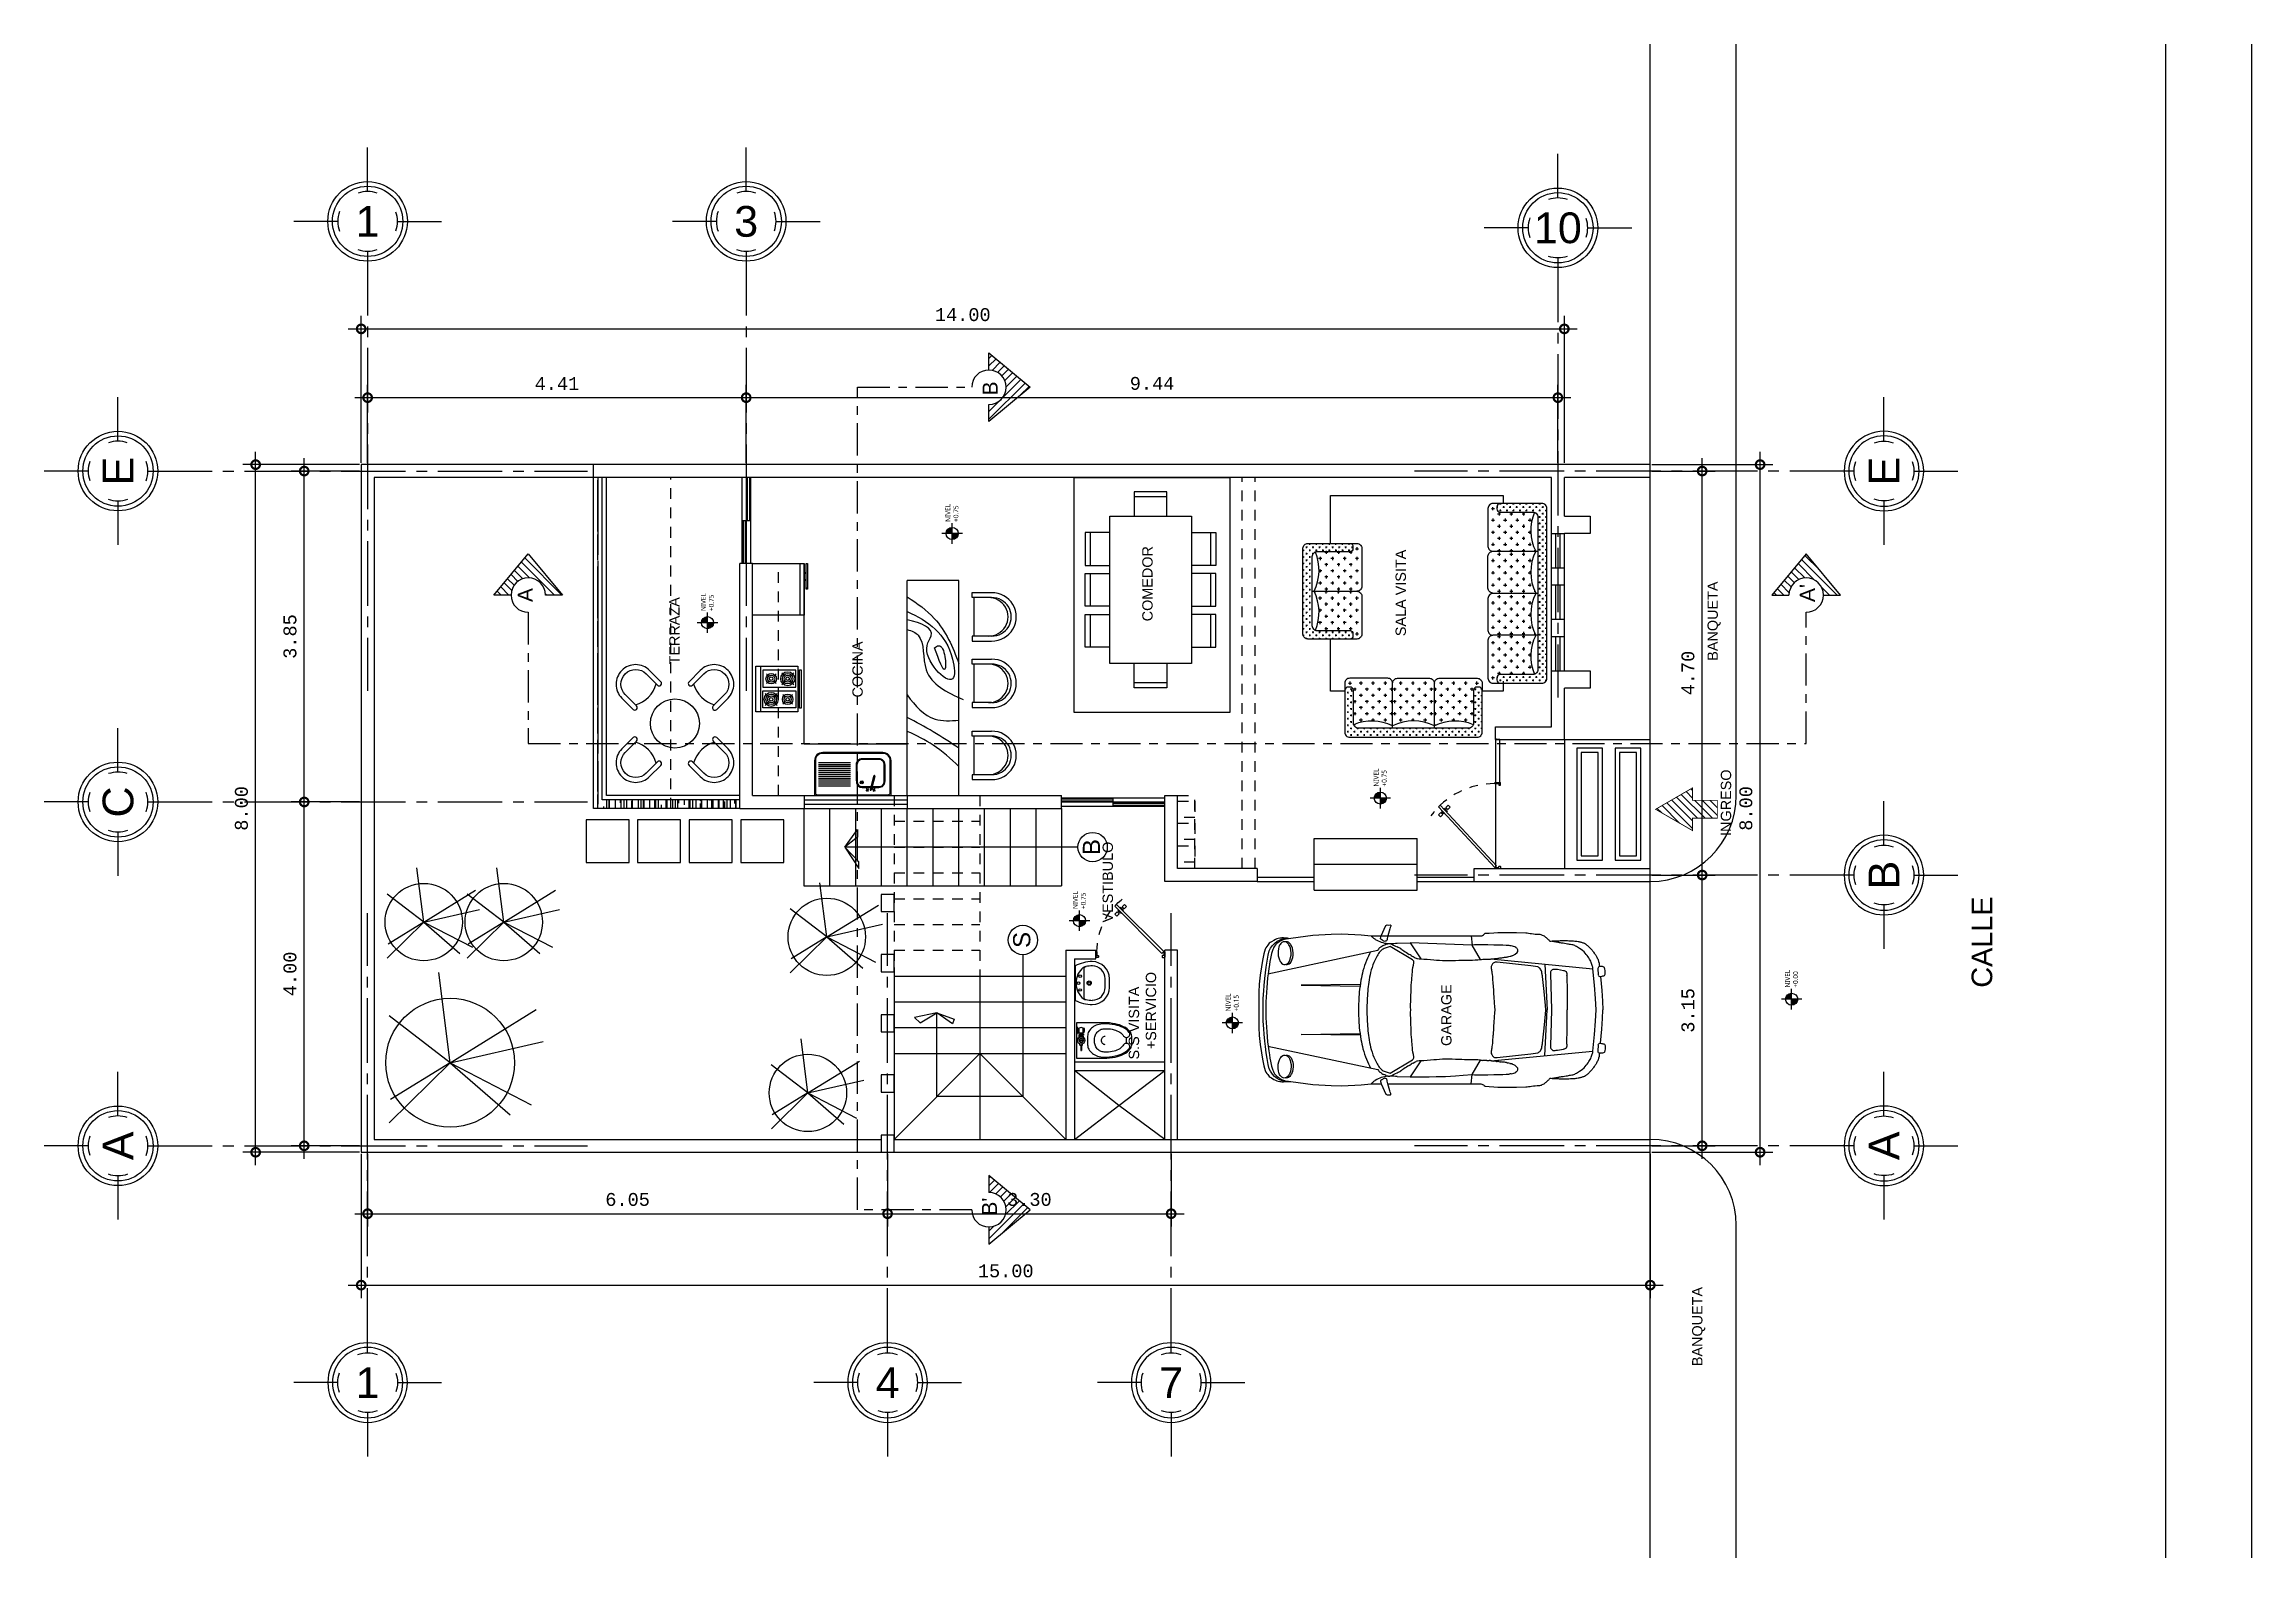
# Model space of a CAD drawing. Header units: inches. Extents: x -9 to 337, y -247 to 209.
# Drawn here: x 283.23 to 308.92, y 87.96 to 105.57 of the extents above; entities that cross this region are included whole.
import ezdxf
from ezdxf.enums import TextEntityAlignment as Align

# ---------------------------------------------------------------- set-up
doc = ezdxf.new("R2010")
doc.units = ezdxf.units.IN
doc.header["$MEASUREMENT"] = 0
doc.header["$PDMODE"] = 34
for name, pattern in [('CENTER2', [1.125, 0.75, -0.125, 0.125, -0.125]), ('HIDDEN', [0.375, 0.25, -0.125]), ('RAYITAS', [0.375, 0.25, -0.125])]:
    doc.linetypes.add(name, pattern=pattern)
for name, color, linetype in [('artefactos', 9, 'Continuous'), ('aux2', 194, 'Continuous'), ('FURN', 7, 'Continuous'), ('HATCH-F', 7, 'Continuous')]:
    doc.layers.add(name, color=color, linetype=linetype)
doc.styles.add('MONOTXT4', font='monotxt4.shx')
doc.styles.get("Standard").update_dxf_attribs({"font": 'arial.ttf'})
doc.linetypes.add('ZIGZAG', pattern='A,0.0001,-0.2,[131,ltypeshp.shx,S=0.2,R=0,X=-0.2,Y=0],-0.4,[131,ltypeshp.shx,S=0.2,R=180,X=0.2,Y=0],-0.2', length=0.8001)
doc.dimstyles.new('E100', dxfattribs={"dimtxt": 0.15, "dimasz": 0.2, "dimexe": 0.15, "dimexo": 0.02, "dimgap": 0.09, "dimtad": 1, "dimzin": 0, "dimdsep": 46, "dimtxsty": 'MONOTXT4', "dimblk": 'DOTSMALL', "dimcen": 0.01, "dimdle": 0.15, "dimclrd": 1, "dimclre": 1, "dimclrt": 2, "dimadec": 0, "dimazin": 0, "dimtfac": 1, "dimtofl": 0, "dimtmove": 1, "dimatfit": 1, "dimldrblk": 'OPEN90', "dimfxl": 1, "dimtolj": 1, "dimtzin": 0, "dimarcsym": 0})

msp = doc.modelspace()

# ---------------------------------------------------------------- texts
at = {"color": 2, "rotation": 90}
for s, insert, char_height, attachment_point in [('B', (294.154, 101.487), 0.175, 1), ('COMEDOR', (296.012, 98.859), 0.12, 1), ('SALA VISITA', (298.959, 98.686), 0.12, 1), ('A', (288.745, 99.083), 0.175, 1), ('BANQUETA', (302.589, 98.4), 0.12, 1), ("A'", (303.838, 99.083), 0.175, 7), ('TERRAZA', (290.507, 98.357), 0.12, 1), ('COCINA', (292.639, 97.973), 0.12, 1), ('INGRESO', (302.744, 96.362), 0.12, 1), ('VESTIBULO', (295.55, 95.354), 0.12, 1), ('CALLE', (305.662, 94.596), 0.24, 1), ('S.S VISITA', (295.855, 93.761), 0.12, 1), ('\\pxi-3,l4,t4;+SERVICIO', (296.053, 93.761), 0.12, 1), ('GARAGE', (299.49, 93.918), 0.12, 1), ("B'", (294.321, 91.944), 0.175, 7), ('BANQUETA', (302.41, 90.193), 0.12, 1)]:
    msp.add_mtext(s, dxfattribs=dict(at, insert=insert, char_height=char_height, attachment_point=attachment_point))
at = {"char_height": 0.05618, "width": 0.28662, "attachment_point": 1, "rotation": 90}
for s, insert in [('{\\f@Microsoft YaHei Light|b0|i0|c0|p34;NIVEL\\P+0.75}', (293.722, 100.016)), ('{\\f@Microsoft YaHei Light|b0|i0|c0|p34;NIVEL\\P+0.75}', (290.876, 98.978)), ('{\\f@Microsoft YaHei Light|b0|i0|c0|p34;NIVEL\\P+0.75}', (298.705, 96.937)), ('{\\f@Microsoft YaHei Light|b0|i0|c0|p34;NIVEL\\P+0.75}', (295.204, 95.511)), ('{\\f@Microsoft YaHei Light|b0|i0|c0|p34;NIVEL\\P+0.00}', (303.491, 94.597)), ('{\\f@Microsoft YaHei Light|b0|i0|c0|p34;NIVEL\\P+0.15}', (296.983, 94.321))]:
    msp.add_mtext(s, dxfattribs=dict(at, insert=insert))
at = {"color": 1, "char_height": 0.2, "attachment_point": 1, "rotation": 90}
for s, insert in [('B', (295.32, 96.139)), ('S', (294.509, 95.059))]:
    msp.add_mtext(s, dxfattribs=dict(at, insert=insert))

# ---------------------------------------------------------------- blocks, each defined once
blk = doc.blocks.new('*X4')
at = {"color": 0}
for p, q in [((-217.7, -50), (-217, -50)), ((-217.7, -54), (-217, -54)), ((-217.6, -46), (-217, -46)), ((-217.5, -46.5), (-217.5, -45.6)), ((-217.5, -50.5), (-217.5, -49.5)), ((-217.5, -54.5), (-217.5, -53.5)), ((-216, -48), (-215, -48)), ((-216, -52), (-215, -52)), ((-215.8, -44), (-215, -44)), ((-215.5, -44.5), (-215.5, -43.9)), ((-215.5, -48.5), (-215.5, -47.5)), ((-215.5, -52.5), (-215.5, -51.5)), ((-214, -46), (-213, -46)), ((-214, -50), (-213, -50)), ((-214, -54), (-213, -54)), ((-213.5, -46.5), (-213.5, -45.5)), ((-213.5, -50.5), (-213.5, -49.5)), ((-213.5, -54.5), (-213.5, -53.5)), ((-212, -44), (-211, -44)), ((-212, -48), (-211, -48)), ((-211.5, -44.5), (-211.5, -43.8)), ((-211.5, -48.5), (-211.5, -47.5)), ((-210, -46), (-209, -46)), ((-209.5, -46.5), (-209.5, -45.5)), ((-208, -44), (-207, -44)), ((-208, -48), (-207, -48)), ((-207.5, -44.5), (-207.5, -43.8)), ((-207.5, -48.5), (-207.5, -47.5)), ((-206, -46), (-205, -46)), ((-205.5, -46.5), (-205.5, -45.5)), ((-204, -44), (-203, -44)), ((-204, -48), (-203, -48)), ((-203.5, -44.5), (-203.5, -43.8)), ((-203.5, -48.5), (-203.5, -47.5)), ((-202, -46), (-201, -46)), ((-201.5, -46.5), (-201.5, -45.5)), ((-200, -44), (-199, -44)), ((-200, -48), (-199, -48)), ((-199.5, -44.5), (-199.5, -43.8)), ((-199.5, -48.5), (-199.5, -47.5)), ((-198, -46), (-197, -46)), ((-197.5, -46.5), (-197.5, -45.5)), ((-196, -44), (-195, -44)), ((-196, -48), (-195, -48)), ((-195.5, -44.5), (-195.5, -43.8)), ((-195.5, -48.5), (-195.5, -47.5)), ((-194, -46), (-193, -46)), ((-193.5, -46.5), (-193.5, -45.5)), ((-192, -44), (-191, -44)), ((-192, -48), (-191, -48)), ((-191.5, -44.5), (-191.5, -43.8)), ((-191.5, -48.5), (-191.5, -47.5)), ((-190, -46), (-189, -46)), ((-189.5, -46.5), (-189.5, -45.5)), ((-188, -44), (-187, -44)), ((-188, -48), (-187, -48)), ((-187.5, -44.5), (-187.5, -43.8)), ((-187.5, -48.5), (-187.5, -47.5)), ((-186, -46), (-185, -46)), ((-185.5, -46.5), (-185.5, -45.5)), ((-184, -44), (-183, -44)), ((-184, -48), (-183, -48)), ((-183.5, -44.5), (-183.5, -43.8)), ((-183.5, -48.5), (-183.5, -47.5)), ((-182, -46), (-181, -46)), ((-181.5, -46.5), (-181.5, -45.5)), ((-180, -44), (-179, -44)), ((-180, -48), (-179, -48)), ((-179.5, -44.5), (-179.5, -43.8)), ((-179.5, -48.5), (-179.5, -47.5)), ((-178, -46), (-177, -46)), ((-177.5, -46.5), (-177.5, -45.5)), ((-176, -44), (-175, -44)), ((-176, -48), (-175, -48)), ((-175.5, -44.5), (-175.5, -43.8)), ((-175.5, -48.5), (-175.5, -47.5)), ((-174, -46), (-173, -46)), ((-173.5, -46.5), (-173.5, -45.5)), ((-172, -44), (-171, -44)), ((-172, -48), (-171, -48)), ((-171.5, -44.5), (-171.5, -43.8)), ((-171.5, -48.5), (-171.5, -47.5)), ((-170, -46), (-169, -46)), ((-169.5, -46.5), (-169.5, -45.5)), ((-168, -44), (-167, -44)), ((-168, -48), (-167, -48)), ((-167.5, -44.5), (-167.5, -43.8)), ((-167.5, -48.5), (-167.5, -47.5)), ((-166, -46), (-165, -46)), ((-165.5, -46.5), (-165.5, -45.5)), ((-165.5, -50), (-165.5, -49.5)), ((-165.5, -50), (-165, -50)), ((-164, -44), (-163, -44)), ((-164, -48), (-163, -48)), ((-164, -52), (-163, -52)), ((-163.5, -44.5), (-163.5, -43.8)), ((-163.5, -48.5), (-163.5, -47.5)), ((-163.5, -52.5), (-163.5, -51.5)), ((-162, -46), (-161, -46)), ((-162, -50), (-161, -50)), ((-162, -54), (-161, -54)), ((-161.5, -46.5), (-161.5, -45.5)), ((-161.5, -50.5), (-161.5, -49.5)), ((-161.5, -54.5), (-161.5, -53.5)), ((-160, -48), (-159.2, -48)), ((-160, -52), (-159.2, -52)), ((-159.5, -48.5), (-159.5, -47.5)), ((-159.5, -52.5), (-159.5, -51.5)), ((-217.7, -58), (-217, -58)), ((-217.7, -62), (-217, -62)), ((-217.7, -66), (-217, -66)), ((-217.5, -58.5), (-217.5, -57.5)), ((-217.5, -62.5), (-217.5, -61.5)), ((-217.5, -66.5), (-217.5, -65.5)), ((-216, -56), (-215, -56)), ((-216, -60), (-215, -60)), ((-216, -64), (-215, -64)), ((-215.5, -56.5), (-215.5, -55.5)), ((-215.5, -60.5), (-215.5, -59.5)), ((-215.5, -64.5), (-215.5, -63.5)), ((-215.5, -68.5), (-215.5, -67.5)), ((-214, -58), (-213, -58)), ((-214, -62), (-213, -62)), ((-214, -66), (-213, -66)), ((-213.5, -58.5), (-213.5, -57.5)), ((-213.5, -62.5), (-213.5, -61.5)), ((-213.5, -66.5), (-213.5, -65.5)), ((-164, -56), (-163, -56)), ((-164, -60), (-163, -60)), ((-164, -64), (-163, -64)), ((-163.5, -56.5), (-163.5, -55.5)), ((-163.5, -60.5), (-163.5, -59.5)), ((-163.5, -64.5), (-163.5, -63.5)), ((-163.5, -68.5), (-163.5, -67.5)), ((-162, -58), (-161, -58)), ((-162, -62), (-161, -62)), ((-162, -66), (-161, -66)), ((-161.5, -58.5), (-161.5, -57.5)), ((-161.5, -62.5), (-161.5, -61.5)), ((-161.5, -66.5), (-161.5, -65.5)), ((-160, -56), (-159.2, -56)), ((-160, -60), (-159.2, -60)), ((-160, -64), (-159.2, -64)), ((-159.5, -56.5), (-159.5, -55.5)), ((-159.5, -60.5), (-159.5, -59.5)), ((-159.5, -64.5), (-159.5, -63.5)), ((-159.5, -68.5), (-159.5, -67.5)), ((-217.7, -70), (-217, -70)), ((-217.5, -70.5), (-217.5, -69.5)), ((-216, -68), (-215, -68)), ((-216, -72), (-215, -72)), ((-215.5, -72.5), (-215.5, -71.5)), ((-214, -70), (-213, -70)), ((-214, -74), (-213.2, -74)), ((-213.5, -70.5), (-213.5, -69.5)), ((-213.5, -74.2), (-213.5, -73.5)), ((-164, -68), (-163, -68)), ((-164, -72), (-163, -72)), ((-163.5, -72.5), (-163.5, -71.5)), ((-162, -70), (-161, -70)), ((-162, -74), (-161, -74)), ((-161.5, -70.5), (-161.5, -69.5)), ((-161.5, -74.4), (-161.5, -73.5)), ((-160, -68), (-159.2, -68)), ((-160, -72), (-159.2, -72)), ((-159.5, -72.5), (-159.5, -71.5))]:
    blk.add_line(p, q, dxfattribs=at)
blk = doc.blocks.new('*X3')
at = {"color": 0}
for p, q in [((-186.6, -8.4), (-186.6, -8.4)), ((-183.8, -11.2), (-181.9, -11.2)), ((-182.8, -12.2), (-182.8, -10.3)), ((-176.2, -11.2), (-174.4, -11.2)), ((-175.3, -12.2), (-175.3, -10.6)), ((-168.8, -11.2), (-166.9, -11.2)), ((-167.8, -12.2), (-167.8, -10.3)), ((-164.1, -8.4), (-164.1, -8.1)), ((-187.5, -15), (-185.6, -15)), ((-187.5, -22.5), (-185.6, -22.5)), ((-186.6, -15.9), (-186.6, -14.1)), ((-186.6, -23.4), (-186.6, -21.6)), ((-183.8, -18.8), (-181.9, -18.8)), ((-183.8, -26.2), (-181.9, -26.2)), ((-182.8, -19.7), (-182.8, -17.8)), ((-182.8, -27.2), (-182.8, -25.3)), ((-180, -15), (-178.1, -15)), ((-180, -22.5), (-178.1, -22.5)), ((-179.1, -15.9), (-179.1, -14.1)), ((-179.1, -23.4), (-179.1, -21.6)), ((-176.2, -18.8), (-174.4, -18.8)), ((-176.2, -26.2), (-174.4, -26.2)), ((-175.3, -19.7), (-175.3, -17.8)), ((-175.3, -27.2), (-175.3, -25.3)), ((-172.5, -15), (-170.6, -15)), ((-172.5, -22.5), (-170.6, -22.5)), ((-171.6, -15.9), (-171.6, -14.1)), ((-171.6, -23.4), (-171.6, -21.6)), ((-168.8, -18.8), (-166.9, -18.8)), ((-168.8, -26.2), (-166.9, -26.2)), ((-167.8, -19.7), (-167.8, -17.8)), ((-167.8, -27.2), (-167.8, -25.3)), ((-165, -15), (-163.1, -15)), ((-165, -22.5), (-163.1, -22.5)), ((-164.1, -15.9), (-164.1, -14.1)), ((-164.1, -23.4), (-164.1, -21.6)), ((-187.5, -30), (-185.6, -30)), ((-186.6, -30.9), (-186.6, -29.1)), ((-183.8, -33.8), (-181.9, -33.8)), ((-182.8, -34.7), (-182.8, -32.8)), ((-180, -30), (-178.1, -30)), ((-179.1, -30.9), (-179.1, -29.1)), ((-179.1, -36.7), (-179.1, -36.6)), ((-176.2, -33.8), (-174.4, -33.8)), ((-175.3, -34.7), (-175.3, -32.8)), ((-172.5, -30), (-170.6, -30)), ((-171.6, -30.9), (-171.6, -29.1)), ((-171.6, -36.7), (-171.6, -36.6)), ((-168.8, -33.8), (-166.9, -33.8)), ((-167.8, -34.7), (-167.8, -32.8)), ((-165, -30), (-163.1, -30)), ((-164.1, -30.9), (-164.1, -29.1))]:
    blk.add_line(p, q, dxfattribs=at)
blk = doc.blocks.new('a2')
at = {"layer": 'FURN', "color": 1}
blk.add_line((26.73, -358.041), (26.73, -358.587), dxfattribs=at)
blk.add_lwpolyline([(27.316, -358.499, -0.414214), (27.276, -358.539), (27.251, -358.539, -0.414214), (27.211, -358.499), (27.211, -358.097, 0.414214), (27.151, -358.037), (26.31, -358.037, 0.414214), (26.25, -358.097), (26.25, -358.499, -0.414214), (26.21, -358.539), (26.185, -358.539, -0.414214), (26.145, -358.499), (26.145, -357.987, -0.414214), (26.205, -357.927), (27.256, -357.927, -0.414214), (27.316, -357.987), (27.316, -358.587, -0.414214), (27.256, -358.647), (26.79, -358.647, -0.414214), (26.73, -358.587), (26.73, -358.587, -0.414214), (26.67, -358.647), (26.205, -358.647, -0.414214), (26.145, -358.587), (26.145, -358.499)], format="xyb", dxfattribs=at)
for centre, start, end in [((26.475, -357.56), 246.8146, 296.9546), ((26.986, -357.56), 243.0454, 293.1854)]:
    blk.add_arc(centre, 0.564, start, end, dxfattribs=at)
at = {"layer": 'HATCH-F', "color": 1}
for p, q in [((26.228, -358.587), (26.19, -358.587)), ((26.209, -358.569), (26.209, -358.606)), ((27.27, -358.587), (27.232, -358.587)), ((27.251, -358.569), (27.251, -358.606))]:
    blk.add_line(p, q, dxfattribs=at)
at = {"layer": 'HATCH-F', "color": 8, "transparency": 33554610}
for name, p, xscale, yscale, zscale in [('*X4', (30.499, -357.051), 0.01999999999998892, 0.01999999999998892, 0.01999999999998892), ('*X3', (30.003, -357.912), 0.01999999999998892, 0.01999999999998892, 0.01999999999998892), ('*X3', (23.474, -357.912), -0.01999999999998892, 0.01999999999998181, 0.01999999999999034)]:
    blk.add_blockref(name, p, dxfattribs=dict(at, xscale=xscale, yscale=yscale, zscale=zscale))
blk = doc.blocks.new('*X5')
at = {"color": 0}
for p, q in [((-186.6, -8.4), (-186.6, -8.4)), ((-183.8, -11.2), (-181.9, -11.2)), ((-182.8, -12.2), (-182.8, -10.3)), ((-176.2, -11.2), (-174.4, -11.2)), ((-175.3, -12.2), (-175.3, -10.6)), ((-168.8, -11.2), (-166.9, -11.2)), ((-167.8, -12.2), (-167.8, -10.3)), ((-164.1, -8.4), (-164.1, -8.1)), ((-187.5, -15), (-185.6, -15)), ((-187.5, -22.5), (-185.6, -22.5)), ((-186.6, -15.9), (-186.6, -14.1)), ((-186.6, -23.4), (-186.6, -21.6)), ((-183.8, -18.8), (-181.9, -18.8)), ((-183.8, -26.2), (-181.9, -26.2)), ((-182.8, -19.7), (-182.8, -17.8)), ((-182.8, -27.2), (-182.8, -25.3)), ((-180, -15), (-178.1, -15)), ((-180, -22.5), (-178.1, -22.5)), ((-179.1, -15.9), (-179.1, -14.1)), ((-179.1, -23.4), (-179.1, -21.6)), ((-176.2, -18.8), (-174.4, -18.8)), ((-176.2, -26.2), (-174.4, -26.2)), ((-175.3, -19.7), (-175.3, -17.8)), ((-175.3, -27.2), (-175.3, -25.3)), ((-172.5, -15), (-170.6, -15)), ((-172.5, -22.5), (-170.6, -22.5)), ((-171.6, -15.9), (-171.6, -14.1)), ((-171.6, -23.4), (-171.6, -21.6)), ((-168.8, -18.8), (-166.9, -18.8)), ((-168.8, -26.2), (-166.9, -26.2)), ((-167.8, -19.7), (-167.8, -17.8)), ((-167.8, -27.2), (-167.8, -25.3)), ((-165, -15), (-163.1, -15)), ((-165, -22.5), (-163.1, -22.5)), ((-164.1, -15.9), (-164.1, -14.1)), ((-164.1, -23.4), (-164.1, -21.6)), ((-187.5, -30), (-185.6, -30)), ((-186.6, -30.9), (-186.6, -29.1)), ((-183.8, -33.8), (-181.9, -33.8)), ((-182.8, -34.7), (-182.8, -32.8)), ((-180, -30), (-178.1, -30)), ((-179.1, -30.9), (-179.1, -29.1)), ((-179.1, -36.7), (-179.1, -36.6)), ((-176.2, -33.8), (-174.4, -33.8)), ((-175.3, -34.7), (-175.3, -32.8)), ((-172.5, -30), (-170.6, -30)), ((-171.6, -30.9), (-171.6, -29.1)), ((-171.6, -36.7), (-171.6, -36.6)), ((-168.8, -33.8), (-166.9, -33.8)), ((-167.8, -34.7), (-167.8, -32.8)), ((-165, -30), (-163.1, -30)), ((-164.1, -30.9), (-164.1, -29.1))]:
    blk.add_line(p, q, dxfattribs=at)
blk = doc.blocks.new('*X6')
at = {"color": 0}
for p, q in [((-217.7, -6), (-217, -6)), ((-217.7, -10), (-217, -10)), ((-217.5, -6.5), (-217.5, -5.5)), ((-217.5, -10.5), (-217.5, -9.5)), ((-217.5, -14.5), (-217.5, -13.5)), ((-217.2, -2), (-217, -2)), ((-216, -4), (-215, -4)), ((-216, -8), (-215, -8)), ((-216, -12), (-215, -12)), ((-215.5, -4.5), (-215.5, -3.5)), ((-215.5, -8.5), (-215.5, -7.5)), ((-215.5, -12.5), (-215.5, -11.5)), ((-214, -2), (-213, -2)), ((-214, -6), (-213, -6)), ((-214, -10), (-213, -10)), ((-213.5, -2.5), (-213.5, -1.5)), ((-213.5, -6.5), (-213.5, -5.5)), ((-213.5, -10.5), (-213.5, -9.5)), ((-213.5, -14.5), (-213.5, -13.5)), ((-212, -4), (-211, -4)), ((-211.5, -4.5), (-211.5, -3.5)), ((-210, -2), (-209, -2)), ((-210, -6), (-209, -6)), ((-209.5, -2.5), (-209.5, -1.5)), ((-209.5, -6.2), (-209.5, -5.5)), ((-208, -4), (-207, -4)), ((-207.5, -4.5), (-207.5, -3.5)), ((-206, -2), (-205, -2)), ((-206, -6), (-205, -6)), ((-205.5, -2.5), (-205.5, -1.5)), ((-205.5, -6.2), (-205.5, -5.5)), ((-204, -4), (-203, -4)), ((-203.5, -4.5), (-203.5, -3.5)), ((-202, -2), (-201, -2)), ((-202, -6), (-201, -6)), ((-201.5, -2.5), (-201.5, -1.5)), ((-201.5, -6.2), (-201.5, -5.5)), ((-200, -4), (-199, -4)), ((-199.5, -4.5), (-199.5, -3.5)), ((-198, -2), (-197, -2)), ((-198, -6), (-197, -6)), ((-197.5, -2.5), (-197.5, -1.5)), ((-197.5, -6.2), (-197.5, -5.5)), ((-196, -4), (-195, -4)), ((-195.5, -4.5), (-195.5, -3.5)), ((-194, -2), (-193, -2)), ((-194, -6), (-193, -6)), ((-193.5, -2.5), (-193.5, -1.5)), ((-193.5, -6.2), (-193.5, -5.5)), ((-192, -4), (-191, -4)), ((-191.5, -4.5), (-191.5, -3.5)), ((-190, -2), (-189, -2)), ((-190, -6), (-189, -6)), ((-189.5, -2.5), (-189.5, -1.5)), ((-189.5, -6.2), (-189.5, -5.5)), ((-188, -4), (-187, -4)), ((-187.5, -4.5), (-187.5, -3.5)), ((-186, -2), (-185, -2)), ((-186, -6), (-185, -6)), ((-185.5, -2.5), (-185.5, -1.5)), ((-185.5, -6.2), (-185.5, -5.5)), ((-184, -4), (-183, -4)), ((-183.5, -4.5), (-183.5, -3.5)), ((-182, -2), (-181, -2)), ((-182, -6), (-181, -6)), ((-181.5, -2.5), (-181.5, -1.5)), ((-181.5, -6.2), (-181.5, -5.5)), ((-180, -4), (-179, -4)), ((-179.5, -4.5), (-179.5, -3.5)), ((-178, -2), (-177, -2)), ((-178, -6), (-177, -6)), ((-177.5, -2.5), (-177.5, -1.5)), ((-177.5, -6.2), (-177.5, -5.5)), ((-176, -4), (-175, -4)), ((-175.5, -4.5), (-175.5, -3.5)), ((-174, -2), (-173, -2)), ((-174, -6), (-173, -6)), ((-173.5, -2.5), (-173.5, -1.5)), ((-173.5, -6.2), (-173.5, -5.5)), ((-172, -4), (-171, -4)), ((-171.5, -4.5), (-171.5, -3.5)), ((-170, -2), (-169, -2)), ((-170, -6), (-169, -6)), ((-169.5, -2.5), (-169.5, -1.5)), ((-169.5, -6.2), (-169.5, -5.5)), ((-168, -4), (-167, -4)), ((-167.5, -4.5), (-167.5, -3.5)), ((-166, -2), (-165, -2)), ((-166, -6), (-165, -6)), ((-165.5, -2.5), (-165.5, -1.5)), ((-165.5, -6.2), (-165.5, -5.5)), ((-164, -4), (-163, -4)), ((-163.5, -4.5), (-163.5, -3.5)), ((-162, -2), (-161, -2)), ((-162, -6), (-161, -6)), ((-161.5, -2.5), (-161.5, -1.5)), ((-161.5, -6.2), (-161.5, -5.5)), ((-160, -4), (-159, -4)), ((-159.5, -4.5), (-159.5, -3.5)), ((-158, -2), (-157, -2)), ((-158, -6), (-157, -6)), ((-157.5, -2.5), (-157.5, -1.5)), ((-157.5, -6.2), (-157.5, -5.5)), ((-156, -4), (-155, -4)), ((-155.5, -4.5), (-155.5, -3.5)), ((-154, -2), (-153, -2)), ((-154, -6), (-153, -6)), ((-153.5, -2.5), (-153.5, -1.5)), ((-153.5, -6.2), (-153.5, -5.5)), ((-152, -4), (-151, -4)), ((-151.5, -4.5), (-151.5, -3.5)), ((-150, -2), (-149, -2)), ((-150, -6), (-149, -6)), ((-149.5, -2.5), (-149.5, -1.5)), ((-149.5, -6.2), (-149.5, -5.5)), ((-148, -4), (-147, -4)), ((-147.5, -4.5), (-147.5, -3.5)), ((-146, -2), (-145, -2)), ((-146, -6), (-145, -6)), ((-145.5, -2.5), (-145.5, -1.5)), ((-145.5, -6.2), (-145.5, -5.5)), ((-144, -4), (-143, -4)), ((-143.5, -4.5), (-143.5, -3.5)), ((-142, -2), (-141, -2)), ((-142, -6), (-141, -6)), ((-141.5, -2.5), (-141.5, -1.5)), ((-141.5, -6.3), (-141.5, -5.5)), ((-140, -4), (-139, -4)), ((-139.5, -4.5), (-139.5, -3.5)), ((-139.2, -8), (-139, -8)), ((-138, -2), (-137, -2)), ((-138, -6), (-137, -6)), ((-138, -10), (-137, -10)), ((-137.5, -2.5), (-137.5, -1.5)), ((-137.5, -6.5), (-137.5, -5.5)), ((-137.5, -10.5), (-137.5, -9.5)), ((-137.5, -14.5), (-137.5, -13.5)), ((-136, -4), (-135, -4)), ((-136, -8), (-135, -8)), ((-136, -12), (-135, -12)), ((-135.5, -4.5), (-135.5, -3.5)), ((-135.5, -8.5), (-135.5, -7.5)), ((-135.5, -12.5), (-135.5, -11.5)), ((-134, -6), (-133.7, -6)), ((-134, -10), (-133.7, -10)), ((-217.7, -14), (-217, -14)), ((-217.7, -18), (-217, -18)), ((-217.7, -22), (-217, -22)), ((-217.7, -26), (-217, -26)), ((-217.5, -18.5), (-217.5, -17.5)), ((-217.5, -22.5), (-217.5, -21.5)), ((-217.5, -26.5), (-217.5, -25.5)), ((-216, -16), (-215, -16)), ((-216, -20), (-215, -20)), ((-216, -24), (-215, -24)), ((-215.5, -16.5), (-215.5, -15.5)), ((-215.5, -20.5), (-215.5, -19.5)), ((-215.5, -24.5), (-215.5, -23.5)), ((-214, -14), (-213, -14)), ((-214, -18), (-213, -18)), ((-214, -22), (-213, -22)), ((-214, -26), (-213, -26)), ((-213.5, -18.5), (-213.5, -17.5)), ((-213.5, -22.5), (-213.5, -21.5)), ((-213.5, -26.5), (-213.5, -25.5)), ((-138, -14), (-137, -14)), ((-138, -18), (-137, -18)), ((-138, -22), (-137, -22)), ((-138, -26), (-137, -26)), ((-137.5, -18.5), (-137.5, -17.5)), ((-137.5, -22.5), (-137.5, -21.5)), ((-137.5, -26.5), (-137.5, -25.5)), ((-136, -16), (-135, -16)), ((-136, -20), (-135, -20)), ((-136, -24), (-135, -24)), ((-135.5, -16.5), (-135.5, -15.5)), ((-135.5, -20.5), (-135.5, -19.5)), ((-135.5, -24.5), (-135.5, -23.5)), ((-134, -14), (-133.7, -14)), ((-134, -18), (-133.7, -18)), ((-134, -22), (-133.7, -22)), ((-134, -26), (-133.7, -26)), ((-217.7, -30), (-217, -30)), ((-217.5, -30.5), (-217.5, -29.5)), ((-216, -28), (-215, -28)), ((-215.5, -28.5), (-215.5, -27.5)), ((-214, -30), (-213, -30)), ((-213.5, -30.5), (-213.5, -29.5)), ((-138, -30), (-137, -30)), ((-137.5, -30.5), (-137.5, -29.5)), ((-136, -28), (-135, -28)), ((-135.5, -28.5), (-135.5, -27.5)), ((-134, -30), (-133.7, -30))]:
    blk.add_line(p, q, dxfattribs=at)
blk = doc.blocks.new('a3')
at = {"layer": 'FURN', "color": 1}
blk.add_line((29.079, -358.14), (29.079, -358.686), dxfattribs=at)
for points in [[(29.59, -358.14), (29.59, -358.686, 0.414214), (29.65, -358.746), (30.115, -358.746, 0.414214), (30.175, -358.686), (30.175, -358.085, 0.414214), (30.115, -358.025), (28.554, -358.025, 0.414214), (28.494, -358.085), (28.494, -358.598, 0.414214), (28.534, -358.638), (28.558, -358.638, 0.414214), (28.598, -358.598), (28.598, -358.196, -0.414214), (28.658, -358.136), (30.01, -358.136, -0.414214), (30.07, -358.196), (30.07, -358.598, 0.414214), (30.11, -358.638), (30.135, -358.638, 0.414214), (30.175, -358.598)], [(29.59, -358.686, -0.414214), (29.53, -358.746), (29.139, -358.746, -0.414214), (29.079, -358.686, -0.414214), (29.019, -358.746), (28.554, -358.746, -0.414214), (28.494, -358.686), (28.494, -358.598)]]:
    blk.add_lwpolyline(points, format="xyb", dxfattribs=at)
for centre, start, end in [((28.823, -357.659), 246.8146, 296.9299), ((29.334, -357.659), 243.0701, 296.9299), ((29.845, -357.659), 243.0701, 293.1854)]:
    blk.add_arc(centre, 0.564, start, end, dxfattribs=at)
at = {"layer": 'HATCH-F', "color": 1}
for p, q in [((28.577, -358.686), (28.539, -358.686)), ((28.558, -358.667), (28.558, -358.705)), ((30.129, -358.686), (30.092, -358.686)), ((30.11, -358.667), (30.11, -358.705))]:
    blk.add_line(p, q, dxfattribs=at)
at = {"layer": 'HATCH-F', "color": 8, "transparency": 33554610, "xscale": 0.01999999999998892, "yscale": 0.01999999999998892, "zscale": 0.01999999999998892}
for name, p in [('*X6', (32.848, -358.011)), ('*X5', (32.352, -358.011)), ('*X5', (32.848, -358.011)), ('*X5', (33.336, -358.011))]:
    blk.add_blockref(name, p, dxfattribs=at)
blk = doc.blocks.new('*X7')
at = {"color": 0}
for p, q in [((-186.6, -8.4), (-186.6, -8.4)), ((-183.8, -11.2), (-181.9, -11.2)), ((-182.8, -12.2), (-182.8, -10.3)), ((-176.2, -11.2), (-174.4, -11.2)), ((-175.3, -12.2), (-175.3, -10.6)), ((-168.8, -11.2), (-166.9, -11.2)), ((-167.8, -12.2), (-167.8, -10.3)), ((-164.1, -8.4), (-164.1, -8.1)), ((-187.5, -15), (-185.6, -15)), ((-187.5, -22.5), (-185.6, -22.5)), ((-186.6, -15.9), (-186.6, -14.1)), ((-186.6, -23.4), (-186.6, -21.6)), ((-183.8, -18.8), (-181.9, -18.8)), ((-183.8, -26.2), (-181.9, -26.2)), ((-182.8, -19.7), (-182.8, -17.8)), ((-182.8, -27.2), (-182.8, -25.3)), ((-180, -15), (-178.1, -15)), ((-180, -22.5), (-178.1, -22.5)), ((-179.1, -15.9), (-179.1, -14.1)), ((-179.1, -23.4), (-179.1, -21.6)), ((-176.2, -18.8), (-174.4, -18.8)), ((-176.2, -26.2), (-174.4, -26.2)), ((-175.3, -19.7), (-175.3, -17.8)), ((-175.3, -27.2), (-175.3, -25.3)), ((-172.5, -15), (-170.6, -15)), ((-172.5, -22.5), (-170.6, -22.5)), ((-171.6, -15.9), (-171.6, -14.1)), ((-171.6, -23.4), (-171.6, -21.6)), ((-168.8, -18.8), (-166.9, -18.8)), ((-168.8, -26.2), (-166.9, -26.2)), ((-167.8, -19.7), (-167.8, -17.8)), ((-167.8, -27.2), (-167.8, -25.3)), ((-165, -15), (-163.1, -15)), ((-165, -22.5), (-163.1, -22.5)), ((-164.1, -15.9), (-164.1, -14.1)), ((-164.1, -23.4), (-164.1, -21.6)), ((-187.5, -30), (-185.6, -30)), ((-186.6, -30.9), (-186.6, -29.1)), ((-183.8, -33.8), (-181.9, -33.8)), ((-182.8, -34.7), (-182.8, -32.8)), ((-180, -30), (-178.1, -30)), ((-179.1, -30.9), (-179.1, -29.1)), ((-179.1, -36.7), (-179.1, -36.6)), ((-176.2, -33.8), (-174.4, -33.8)), ((-175.3, -34.7), (-175.3, -32.8)), ((-172.5, -30), (-170.6, -30)), ((-171.6, -30.9), (-171.6, -29.1)), ((-171.6, -36.7), (-171.6, -36.6)), ((-168.8, -33.8), (-166.9, -33.8)), ((-167.8, -34.7), (-167.8, -32.8)), ((-165, -30), (-163.1, -30)), ((-164.1, -30.9), (-164.1, -29.1))]:
    blk.add_line(p, q, dxfattribs=at)
blk = doc.blocks.new('*X8')
at = {"color": 0}
for p, q in [((-214, 42), (-213, 42)), ((-213.5, 41.5), (-213.5, 42.5)), ((-210, 42), (-209, 42)), ((-209.5, 41.5), (-209.5, 42.5)), ((-206, 42), (-205, 42)), ((-205.5, 41.5), (-205.5, 42.5)), ((-202, 42), (-201, 42)), ((-201.5, 41.5), (-201.5, 42.5)), ((-198, 42), (-197, 42)), ((-197.5, 41.5), (-197.5, 42.5)), ((-194, 42), (-193, 42)), ((-193.5, 41.5), (-193.5, 42.5)), ((-190, 42), (-189, 42)), ((-189.5, 41.5), (-189.5, 42.5)), ((-186, 42), (-185, 42)), ((-185.5, 41.5), (-185.5, 42.5)), ((-182, 42), (-181, 42)), ((-181.5, 41.5), (-181.5, 42.5)), ((-178, 42), (-177, 42)), ((-177.5, 41.5), (-177.5, 42.5)), ((-174, 42), (-173, 42)), ((-173.5, 41.5), (-173.5, 42.5)), ((-170, 42), (-169, 42)), ((-169.5, 41.5), (-169.5, 42.5)), ((-166, 42), (-165, 42)), ((-165.5, 41.5), (-165.5, 42.5)), ((-162, 42), (-161, 42)), ((-161.5, 41.5), (-161.5, 42.5)), ((-158, 42), (-157, 42)), ((-157.5, 41.5), (-157.5, 42.5)), ((-154, 42), (-153, 42)), ((-153.5, 41.5), (-153.5, 42.5)), ((-150, 42), (-149, 42)), ((-149.5, 41.5), (-149.5, 42.5)), ((-146, 42), (-145, 42)), ((-145.5, 41.5), (-145.5, 42.5)), ((-142, 42), (-141, 42)), ((-141.5, 41.5), (-141.5, 42.5)), ((-138, 42), (-137, 42)), ((-137.5, 41.5), (-137.5, 42.5)), ((-134, 42), (-133, 42)), ((-133.5, 41.5), (-133.5, 42.5)), ((-130, 42), (-129, 42)), ((-129.5, 41.5), (-129.5, 42.5)), ((-126, 42), (-125, 42)), ((-125.5, 41.5), (-125.5, 42.5)), ((-122, 42), (-121, 42)), ((-121.5, 41.5), (-121.5, 42.5)), ((-118, 42), (-117, 42)), ((-117.5, 41.5), (-117.5, 42.5)), ((-114, 42), (-113, 42)), ((-113.5, 41.5), (-113.5, 42.5)), ((-110, 42), (-109.1, 42)), ((-109.5, 41.5), (-109.5, 42.2)), ((-217.7, 38), (-217, 38)), ((-217.7, 34), (-217, 34)), ((-217.7, 30), (-217, 30)), ((-217.5, 37.5), (-217.5, 38.5)), ((-217.5, 33.5), (-217.5, 34.5)), ((-217.5, 29.5), (-217.5, 30.5)), ((-216, 40), (-215, 40)), ((-216, 36), (-215, 36)), ((-216, 32), (-215, 32)), ((-216, 28), (-215, 28)), ((-215.5, 39.5), (-215.5, 40.5)), ((-215.5, 35.5), (-215.5, 36.5)), ((-215.5, 31.5), (-215.5, 32.5)), ((-215.5, 27.5), (-215.5, 28.5)), ((-214, 38), (-213, 38)), ((-214, 34), (-213, 34)), ((-214, 30), (-213, 30)), ((-213.5, 37.5), (-213.5, 38.5)), ((-213.5, 33.5), (-213.5, 34.5)), ((-213.5, 29.5), (-213.5, 30.5)), ((-212, 40), (-211, 40)), ((-212, 36), (-211.7, 36)), ((-211.5, 39.5), (-211.5, 40.5)), ((-211.5, 36.2), (-211.5, 36.5)), ((-210, 38), (-209, 38)), ((-209.5, 37.5), (-209.5, 38.5)), ((-208, 40), (-207, 40)), ((-207.5, 39.5), (-207.5, 40.5)), ((-206, 38), (-205, 38)), ((-205.5, 37.5), (-205.5, 38.5)), ((-204, 40), (-203, 40)), ((-203.5, 39.5), (-203.5, 40.5)), ((-202, 38), (-201, 38)), ((-201.5, 37.5), (-201.5, 38.5)), ((-200, 40), (-199, 40)), ((-199.5, 39.5), (-199.5, 40.5)), ((-198, 38), (-197, 38)), ((-197.5, 37.5), (-197.5, 38.5)), ((-196, 40), (-195, 40)), ((-195.5, 39.5), (-195.5, 40.5)), ((-194, 38), (-193, 38)), ((-193.5, 37.5), (-193.5, 38.5)), ((-192, 40), (-191, 40)), ((-191.5, 39.5), (-191.5, 40.5)), ((-190, 38), (-189, 38)), ((-189.5, 37.5), (-189.5, 38.5)), ((-188, 40), (-187, 40)), ((-187.5, 39.5), (-187.5, 40.5)), ((-186, 38), (-185, 38)), ((-185.5, 37.5), (-185.5, 38.5)), ((-184, 40), (-183, 40)), ((-183.5, 39.5), (-183.5, 40.5)), ((-182, 38), (-181, 38)), ((-181.5, 37.5), (-181.5, 38.5)), ((-180, 40), (-179, 40)), ((-179.5, 39.5), (-179.5, 40.5)), ((-178, 38), (-177, 38)), ((-177.5, 37.5), (-177.5, 38.5)), ((-176, 40), (-175, 40)), ((-175.5, 39.5), (-175.5, 40.5)), ((-174, 38), (-173, 38)), ((-173.5, 37.5), (-173.5, 38.5)), ((-172, 40), (-171, 40)), ((-171.5, 39.5), (-171.5, 40.5)), ((-170, 38), (-169, 38)), ((-169.5, 37.5), (-169.5, 38.5)), ((-168, 40), (-167, 40)), ((-167.5, 39.5), (-167.5, 40.5)), ((-166, 38), (-165, 38)), ((-165.5, 37.5), (-165.5, 38.5)), ((-164, 40), (-163, 40)), ((-163.5, 39.5), (-163.5, 40.5)), ((-162, 38), (-161, 38)), ((-161.5, 37.5), (-161.5, 38.5)), ((-160, 40), (-159, 40)), ((-159.5, 39.5), (-159.5, 40.5)), ((-158, 38), (-157, 38)), ((-157.5, 37.5), (-157.5, 38.5)), ((-156, 40), (-155, 40)), ((-155.5, 39.5), (-155.5, 40.5)), ((-154, 38), (-153, 38)), ((-153.5, 37.5), (-153.5, 38.5)), ((-152, 40), (-151, 40)), ((-151.5, 39.5), (-151.5, 40.5)), ((-150, 38), (-149, 38)), ((-149.5, 37.5), (-149.5, 38.5)), ((-148, 40), (-147, 40)), ((-147.5, 39.5), (-147.5, 40.5)), ((-146, 38), (-145, 38)), ((-145.5, 37.5), (-145.5, 38.5)), ((-144, 40), (-143, 40)), ((-143.5, 39.5), (-143.5, 40.5)), ((-142, 38), (-141, 38)), ((-141.5, 37.5), (-141.5, 38.5)), ((-140, 40), (-139, 40)), ((-139.5, 39.5), (-139.5, 40.5)), ((-138, 38), (-137, 38)), ((-137.5, 37.5), (-137.5, 38.5)), ((-136, 40), (-135, 40)), ((-135.5, 39.5), (-135.5, 40.5)), ((-134, 38), (-133, 38)), ((-133.5, 37.5), (-133.5, 38.5)), ((-132, 40), (-131, 40)), ((-131.5, 39.5), (-131.5, 40.5)), ((-130, 38), (-129, 38)), ((-129.5, 37.5), (-129.5, 38.5)), ((-128, 40), (-127, 40)), ((-127.5, 39.5), (-127.5, 40.5)), ((-126, 38), (-125, 38)), ((-125.5, 37.5), (-125.5, 38.5)), ((-124, 40), (-123, 40)), ((-123.5, 39.5), (-123.5, 40.5)), ((-122, 38), (-121, 38)), ((-121.5, 37.5), (-121.5, 38.5)), ((-120, 40), (-119, 40)), ((-119.5, 39.5), (-119.5, 40.5)), ((-118, 38), (-117, 38)), ((-117.5, 37.5), (-117.5, 38.5)), ((-116, 40), (-115, 40)), ((-115.5, 39.5), (-115.5, 40.5)), ((-114, 38), (-113, 38)), ((-113.5, 37.5), (-113.5, 38.5)), ((-113, 34), (-113, 34)), ((-113, 30), (-113, 30)), ((-112, 40), (-111, 40)), ((-112, 36), (-111, 36)), ((-112, 32), (-111, 32)), ((-112, 28), (-111, 28)), ((-111.5, 39.5), (-111.5, 40.5)), ((-111.5, 35.5), (-111.5, 36.5)), ((-111.5, 31.5), (-111.5, 32.5)), ((-111.5, 27.5), (-111.5, 28.5)), ((-110, 38), (-109, 38)), ((-110, 34), (-109, 34)), ((-110, 30), (-109, 30)), ((-109.5, 37.5), (-109.5, 38.5)), ((-109.5, 33.5), (-109.5, 34.5)), ((-109.5, 29.5), (-109.5, 30.5)), ((-108, 40), (-107.8, 40)), ((-108, 36), (-107.8, 36)), ((-108, 32), (-107.8, 32)), ((-108, 28), (-107.8, 28)), ((-217.7, 26), (-217, 26)), ((-217.7, 22), (-217, 22)), ((-217.7, 18), (-217, 18)), ((-217.7, 14), (-217, 14)), ((-217.5, 25.5), (-217.5, 26.5)), ((-217.5, 21.5), (-217.5, 22.5)), ((-217.5, 17.5), (-217.5, 18.5)), ((-217.5, 13.5), (-217.5, 14.5)), ((-216, 24), (-215, 24)), ((-216, 20), (-215, 20)), ((-216, 16), (-215, 16)), ((-215.5, 23.5), (-215.5, 24.5)), ((-215.5, 19.5), (-215.5, 20.5)), ((-215.5, 15.5), (-215.5, 16.5)), ((-214, 26), (-213, 26)), ((-214, 22), (-213, 22)), ((-214, 18), (-213, 18)), ((-214, 14), (-213, 14)), ((-213.5, 25.5), (-213.5, 26.5)), ((-213.5, 21.5), (-213.5, 22.5)), ((-213.5, 17.5), (-213.5, 18.5)), ((-213.5, 13.5), (-213.5, 14.5)), ((-113, 26), (-113, 26)), ((-113, 22), (-113, 22)), ((-113, 18), (-113, 18)), ((-113, 14), (-113, 14)), ((-112, 24), (-111, 24)), ((-112, 20), (-111, 20)), ((-112, 16), (-111, 16)), ((-111.5, 23.5), (-111.5, 24.5)), ((-111.5, 19.5), (-111.5, 20.5)), ((-111.5, 15.5), (-111.5, 16.5)), ((-110, 26), (-109, 26)), ((-110, 22), (-109, 22)), ((-110, 18), (-109, 18)), ((-110, 14), (-109, 14)), ((-109.5, 25.5), (-109.5, 26.5)), ((-109.5, 21.5), (-109.5, 22.5)), ((-109.5, 17.5), (-109.5, 18.5)), ((-109.5, 13.5), (-109.5, 14.5)), ((-108, 24), (-107.8, 24)), ((-108, 20), (-107.8, 20)), ((-108, 16), (-107.8, 16)), ((-216, 12), (-215, 12)), ((-215.5, 11.9), (-215.5, 12.5)), ((-111.8, 12), (-111, 12)), ((-111.5, 11.9), (-111.5, 12.5))]:
    blk.add_line(p, q, dxfattribs=at)
blk = doc.blocks.new('a4')
at = {"layer": 'FURN', "color": 1}
for p, q in [((32.738, -358.242), (32.738, -358.788)), ((33.259, -358.769), (33.259, -358.807))]:
    blk.add_line(p, q, dxfattribs=at)
for points in [[(32.227, -358.242), (32.227, -358.788, 0.414214), (32.287, -358.848), (32.678, -358.848, 0.414214), (32.738, -358.788, 0.414214), (32.798, -358.848), (33.263, -358.848, 0.414214), (33.323, -358.788), (33.323, -358.187, 0.414214), (33.263, -358.127), (31.185, -358.127, 0.414214), (31.125, -358.187), (31.125, -358.7, 0.414214), (31.165, -358.74), (31.19, -358.74, 0.414214), (31.23, -358.7), (31.23, -358.298, -0.414214), (31.29, -358.238), (33.159, -358.238, -0.414214), (33.219, -358.298), (33.219, -358.7, 0.414214), (33.259, -358.74), (33.283, -358.74, 0.414214), (33.323, -358.7)], [(31.125, -358.7), (31.125, -358.788, 0.414214), (31.185, -358.848), (31.65, -358.848, 0.414214), (31.71, -358.788), (31.71, -358.242)], [(32.221, -358.788, -0.414214), (32.161, -358.848), (31.77, -358.848, -0.414214), (31.71, -358.788)]]:
    blk.add_lwpolyline(points, format="xyb", dxfattribs=at)
for centre, start, end in [((31.454, -357.761), 246.8146, 296.9299), ((31.965, -357.761), 243.0701, 296.9299), ((32.483, -357.761), 243.0701, 296.9299), ((32.994, -357.761), 243.0701, 293.1854)]:
    blk.add_arc(centre, 0.564, start, end, dxfattribs=at)
at = {"layer": 'HATCH-F', "color": 1}
for p, q in [((31.208, -358.788), (31.17, -358.788)), ((31.189, -358.769), (31.189, -358.807)), ((33.279, -358.788), (33.241, -358.788))]:
    blk.add_line(p, q, dxfattribs=at)
at = {"layer": 'HATCH-F', "color": 8, "transparency": 33554610, "xscale": 0.01999999999998892, "yscale": 0.01999999999998892, "zscale": 0.01999999999998892}
for name, p in [('*X8', (35.479, -358.977)), ('*X7', (34.983, -358.113)), ('*X7', (35.479, -358.113)), ('*X7', (35.997, -358.113)), ('*X7', (36.484, -358.113))]:
    blk.add_blockref(name, p, dxfattribs=at)
blk = doc.blocks.new('AUPLN016')
at = {"color": 1}
for p, q in [((1.553, 0.836), (1.544, 0.732)), ((2.387, 0.754), (2.242, 0.758)), ((1.331, 0.576), (0.181, 0.466)), ((0.724, 0.518), (0.698, 0.002)), ((1.16, 0.727), (1.125, 0.726)), ((1.197, 0.729), (1.16, 0.727)), ((1.26, 0.73), (1.197, 0.729)), ((1.297, 0.732), (1.26, 0.73)), ((1.367, 0.733), (1.297, 0.732)), ((1.445, 0.733), (1.367, 0.733)), ((1.515, 0.733), (1.445, 0.733)), ((1.544, 0.732), (1.515, 0.733)), ((2.184, 0.589), (2.172, 0.584)), ((2.197, 0.595), (2.184, 0.589)), ((2.208, 0.602), (2.197, 0.595)), ((3.845, 0.41), (2.604, 0.676)), ((0.096, 0.378), (0.081, 0.22)), ((0.122, 0.397), (0.125, 0.467)), ((0.474, 0.386), (0.471, 0.212)), ((2.805, 0.287), (3.47, 0.28)), ((3.47, 0.28), (2.807, 0.268)), ((0.073, 0.099), (0.069, 0.002)), ((0.073, -0.094), (0.069, 0.002)), ((0.081, 0.22), (0.073, 0.099)), ((0.471, 0.212), (0.47, 0.002)), ((0.471, -0.208), (0.47, 0.002)), ((0.724, -0.513), (0.698, 0.002)), ((0.081, -0.216), (0.073, -0.094)), ((0.096, -0.373), (0.081, -0.216)), ((0.474, -0.381), (0.471, -0.208)), ((1.331, -0.571), (0.181, -0.461)), ((3.845, -0.405), (2.604, -0.672)), ((2.805, -0.282), (3.47, -0.275)), ((3.47, -0.275), (2.807, -0.264)), ((1.45, -0.566), (1.544, -0.727)), ((1.553, -0.831), (1.544, -0.727)), ((2.184, -0.584), (2.172, -0.579)), ((2.197, -0.591), (2.184, -0.584)), ((2.208, -0.598), (2.197, -0.591))]:
    blk.add_line(p, q, dxfattribs=at)
for points in [[(0.122, 0.395, -0.41835), (0.096, 0.378, -0.021212), (0.059, 0.387, -0.388855), (0.043, 0.412, -0.080664), (0.05, 0.478, -0.158156), (0.064, 0.487, -0.068495), (0.107, 0.492, -0.055667), (0.123, 0.566, 0.029493), (0.132, 0.585, -0.055911), (0.15, 0.618, 0.000971), (0.16, 0.633, -0.016357), (0.174, 0.651, 0.0165), (0.185, 0.667, -0.063106), (0.213, 0.698, 0.002692), (0.22, 0.706, -0.016731), (0.228, 0.714, -0.001315), (0.236, 0.722, -0.020474), (0.249, 0.733, -0.060237), (0.266, 0.746, -0.066468), (0.288, 0.756, 0.010072), (0.303, 0.761, -0.006697), (0.319, 0.766, -0.014302), (0.331, 0.769, -0.015553), (0.349, 0.773, -0.017917), (0.373, 0.777, -0.012643), (0.401, 0.779, -0.001214), (0.468, 0.783, 0.044294), (0.499, 0.783, -0.044294), (0.537, 0.783, 0.027399), (0.578, 0.781, -0.023961), (0.616, 0.78, -0.002142), (0.667, 0.776, 0.010764), (0.578, 0.762, -0.005676), (0.535, 0.755, 0.003101), (0.468, 0.744, 0.004206), (0.421, 0.735, 0.007198), (0.397, 0.731, 0.025171), (0.356, 0.71, 0.026671), (0.331, 0.694, 0.084163), (0.268, 0.64, 0.015423), (0.226, 0.586, 0.088732), (0.202, 0.536), (0.189, 0.501, 0.099756), (0.181, 0.466), (0.162, 0.28), (0.151, 0.13), (0.145, 0.002), (0.151, -0.125), (0.162, -0.276), (0.181, -0.461, 0.099756), (0.189, -0.496), (0.202, -0.531, 0.088732), (0.226, -0.582, 0.015423), (0.268, -0.635, 0.084163), (0.331, -0.69, 0.026671), (0.356, -0.705, 0.025171), (0.397, -0.726, 0.007198), (0.421, -0.731, 0.004206), (0.468, -0.739, 0.003101), (0.535, -0.75, -0.005676), (0.578, -0.758, 0.010764), (0.667, -0.772, -0.002142), (0.616, -0.776, -0.023961), (0.578, -0.777, 0.027399), (0.537, -0.778, -0.044294), (0.499, -0.778, 0.044294), (0.468, -0.778, -0.001214), (0.401, -0.774, -0.012643), (0.373, -0.772, -0.017917), (0.349, -0.769, -0.015553), (0.331, -0.765, -0.014302), (0.319, -0.761, -0.006697), (0.303, -0.756, 0.010072), (0.288, -0.751, -0.066468), (0.266, -0.742, -0.060237), (0.249, -0.728, -0.020474), (0.236, -0.717, -0.001315), (0.228, -0.709, -0.016731), (0.22, -0.701, 0.002692), (0.213, -0.694, -0.063106), (0.185, -0.662, 0.0165), (0.174, -0.647, -0.016357), (0.16, -0.628, 0.000971), (0.15, -0.614, -0.055911), (0.132, -0.581, 0.029493), (0.123, -0.561, -0.055667), (0.107, -0.487, 0.358934), (0.125, -0.462), (0.122, -0.393)], [(2.494, 0.836), (1.454, 0.836, -0.158952), (1.416, 0.847, -0.068562), (1.397, 0.864), (1.351, 0.867), (1.299, 0.87), (1.253, 0.873), (1.21, 0.875), (1.164, 0.875), (1.044, 0.875), (0.939, 0.869, 0.032511), (0.873, 0.862, -0.05701), (0.789, 0.856, 0.118188), (0.752, 0.845, 0.074794), (0.715, 0.822, 0.019366), (0.692, 0.802, 0.012762), (0.667, 0.776)], [(3.724, 0.765, 0.060199), (3.696, 0.783, -0.020357), (3.676, 0.793, 0.074057), (3.67, 0.796, -0.057112), (3.659, 0.799), (3.648, 0.802), (3.637, 0.804), (3.629, 0.806), (3.614, 0.808), (3.586, 0.81), (3.339, 0.845), (3.13, 0.855), (3.013, 0.857), (2.795, 0.849), (2.681, 0.836), (2.567, 0.836), (2.516, 0.951, 0.26651), (2.5, 0.959, -0.046048), (2.468, 0.959, 0.585653), (2.459, 0.945, -0.041042), (2.47, 0.915), (2.494, 0.836, -0.003206), (2.5, 0.806, 0.023233), (2.504, 0.786, 0.172254), (2.507, 0.781, 0.089292), (2.521, 0.774, 0.191515), (2.536, 0.776, 0.050928), (2.57, 0.799, 0.355547), (2.576, 0.808, 0.091991), (2.567, 0.836)], [(3.643, 0.514), (3.64, 0.513), (3.628, 0.512), (3.615, 0.515), (3.603, 0.522), (3.59, 0.534, -0.053048), (3.578, 0.552, -0.035612), (3.57, 0.572), (3.564, 0.592), (3.56, 0.618), (3.56, 0.644), (3.562, 0.67), (3.568, 0.696), (3.575, 0.716, -0.035612), (3.585, 0.735, -0.053048), (3.598, 0.752), (3.612, 0.763), (3.625, 0.769), (3.638, 0.771), (3.648, 0.769)], [(3.648, -0.797), (3.659, -0.795, -0.057112), (3.67, -0.791, 0.074057), (3.676, -0.789, -0.020357), (3.696, -0.778, 0.060199), (3.724, -0.76, 0.09981), (3.76, -0.729, 0.075944), (3.788, -0.678), (3.805, -0.634), (3.814, -0.576), (3.821, -0.542), (3.828, -0.507), (3.835, -0.46), (3.842, -0.405), (3.849, -0.357), (3.858, -0.244), (3.864, -0.141), (3.866, -0.087), (3.869, -0.037), (3.867, 0.002), (3.869, 0.041), (3.866, 0.091), (3.864, 0.146), (3.858, 0.249), (3.849, 0.361), (3.842, 0.41), (3.835, 0.464), (3.828, 0.511), (3.821, 0.547), (3.814, 0.581), (3.805, 0.638), (3.788, 0.682, 0.075944), (3.76, 0.734, 0.09981), (3.724, 0.765)], [(2.689, -0.653, 0.013324), (2.733, -0.554, 0.030992), (2.773, -0.437, 0.024048), (2.796, -0.332, 0.017481), (2.814, -0.197, 0.017092), (2.821, -0.092, 0.000555), (2.823, 0.002, 0.000555), (2.821, 0.096, 0.017092), (2.814, 0.202, 0.017481), (2.796, 0.336, 0.024048), (2.773, 0.441, 0.030992), (2.733, 0.559, 0.013324), (2.689, 0.658)], [(0.513, -0.439), (0.582, -0.451, 0.037582), (0.633, -0.454, 0.027766), (0.648, -0.442, 0.272793), (0.66, -0.406), (0.65, 0.002), (0.66, 0.41, 0.272793), (0.648, 0.447, 0.027766), (0.633, 0.459, 0.037582), (0.582, 0.456), (0.513, 0.444)], [(2.578, -0.702, 0.029294), (2.562, -0.714, -0.097394), (2.537, -0.728, 0.041228), (2.514, -0.737, -0.039917), (2.47, -0.746, 0.041416), (2.387, -0.75), (2.242, -0.753), (2.122, -0.571, -0.024218), (1.976, -0.562, 0.024289), (1.846, -0.554, 0.015269), (1.692, -0.557, -0.014699), (1.566, -0.559, 0.031825), (1.45, -0.566, -0.000324), (1.424, -0.567, -0.013538), (1.4, -0.567, 0.027693), (1.375, -0.568, -0.020103), (1.351, -0.569, 0.035852), (1.324, -0.572, -0.036864), (1.3, -0.574, 0.046721), (1.277, -0.576, -0.050458), (1.26, -0.578, 0.063348), (1.24, -0.581, -0.041553), (1.218, -0.584, 0.014238), (1.197, -0.587, 0.004738), (1.179, -0.59, 0.001859), (1.156, -0.593, -0.0009), (1.139, -0.596, 0.029058), (1.116, -0.601, -0.030721), (1.098, -0.605, 0.078523), (1.086, -0.609, -0.025161), (1.07, -0.617, 0.118417), (1.059, -0.624), (1.036, -0.645), (1.029, -0.654, 0.264692), (1.027, -0.665, 0.113633), (1.031, -0.68, 0.059206), (1.039, -0.691, 0.087323), (1.052, -0.701, 0.022677), (1.075, -0.711, 0.067037), (1.102, -0.718, -0.009818), (1.125, -0.721), (1.16, -0.723), (1.197, -0.725), (1.26, -0.726), (1.297, -0.728), (1.367, -0.729), (1.445, -0.729), (1.515, -0.729), (1.544, -0.727), (2.242, -0.753)], [(3.648, -0.797), (3.637, -0.799), (3.629, -0.801), (3.614, -0.803), (3.586, -0.805), (3.339, -0.84), (3.13, -0.851), (3.013, -0.853), (2.795, -0.844), (2.681, -0.831, 0.015833), (2.659, -0.811, 0.030735), (2.634, -0.792, 0.067689), (2.567, -0.76, 0.069337), (2.491, -0.747, 0.000298), (2.47, -0.746, -0.01679), (2.386, -0.706)], [(3.643, -0.51), (3.64, -0.509), (3.628, -0.508), (3.615, -0.511), (3.603, -0.517), (3.59, -0.529, 0.053048), (3.578, -0.548, 0.035612), (3.57, -0.567), (3.564, -0.588), (3.56, -0.613), (3.56, -0.64), (3.562, -0.666), (3.568, -0.691), (3.575, -0.711, 0.035612), (3.585, -0.73, 0.053048), (3.598, -0.747), (3.612, -0.759), (3.625, -0.765), (3.638, -0.766), (3.648, -0.764)], [(2.681, -0.831), (1.454, -0.831, 0.158952), (1.416, -0.842, 0.068562), (1.397, -0.86), (1.351, -0.863), (1.299, -0.866), (1.253, -0.868), (1.21, -0.87), (1.164, -0.87), (1.044, -0.87), (0.939, -0.865, -0.032511), (0.873, -0.857, 0.05701), (0.789, -0.852, -0.118188), (0.752, -0.84, -0.074794), (0.715, -0.818, -0.019366), (0.692, -0.798, -0.012762), (0.667, -0.772)], [(3.724, -0.76, -0.060199), (3.696, -0.778, 0.020357), (3.676, -0.789, -0.074057), (3.67, -0.791, 0.057112), (3.659, -0.795), (3.648, -0.797), (3.637, -0.799), (3.629, -0.801), (3.614, -0.803), (3.586, -0.805), (3.339, -0.84), (3.13, -0.851), (3.013, -0.853), (2.795, -0.844), (2.681, -0.831), (2.567, -0.831), (2.516, -0.947, -0.26651), (2.5, -0.954, 0.046048), (2.468, -0.954, -0.585653), (2.459, -0.941, 0.041042), (2.47, -0.911), (2.494, -0.831, 0.003206), (2.5, -0.801, -0.023233), (2.504, -0.781, -0.172254), (2.507, -0.776, -0.089292), (2.521, -0.77, -0.191515), (2.536, -0.771, -0.050928), (2.57, -0.794, -0.355547), (2.576, -0.803, -0.091991), (2.567, -0.831)]]:
    blk.add_lwpolyline(points, format="xyb", dxfattribs=at)
for points in [[(1.976, 0.567, -0.024218), (2.122, 0.576), (2.242, 0.758), (2.027, 0.758), (1.947, 0.755), (1.844, 0.752), (1.731, 0.746), (1.643, 0.74), (1.544, 0.732), (1.45, 0.57, 0.031825), (1.566, 0.564, -0.014699), (1.692, 0.562, 0.015269), (1.846, 0.559, 0.024289)], [(3.73, 0.639), (3.727, 0.613), (3.722, 0.587), (3.715, 0.567, -0.035612), (3.705, 0.548, -0.053048), (3.69, 0.529), (3.676, 0.518), (3.664, 0.513), (3.652, 0.512), (3.639, 0.515), (3.627, 0.522), (3.613, 0.534, -0.053048), (3.601, 0.552, -0.035612), (3.593, 0.572), (3.588, 0.592), (3.584, 0.618), (3.583, 0.644), (3.586, 0.67), (3.591, 0.696), (3.598, 0.716, -0.035612), (3.608, 0.735, -0.053048), (3.621, 0.752), (3.636, 0.763), (3.649, 0.769), (3.661, 0.771), (3.674, 0.768), (3.686, 0.761), (3.7, 0.749, -0.053048), (3.712, 0.731, -0.035612), (3.72, 0.711), (3.726, 0.691), (3.729, 0.665)], [(3.864, 0.485), (3.873, 0.417), (3.88, 0.355), (3.887, 0.277), (3.892, 0.215), (3.897, 0.13), (3.897, 0.06), (3.897, 0.002), (3.897, -0.056), (3.897, -0.125), (3.892, -0.211), (3.887, -0.273), (3.88, -0.351), (3.873, -0.413), (3.864, -0.48), (3.854, -0.545), (3.84, -0.613), (3.831, -0.662, -0.076061), (3.793, -0.724), (3.769, -0.747), (3.739, -0.771), (3.713, -0.784), (3.707, -0.788), (3.7, -0.79), (3.692, -0.794), (3.684, -0.795), (3.676, -0.797, 0.024992), (3.664, -0.8, -0.055838), (3.648, -0.803, -0.037237), (3.611, -0.803, 0.010303), (3.667, -0.808, 0.069994), (3.71, -0.805, 0.094971), (3.776, -0.781), (3.805, -0.763, 0.128179), (3.847, -0.727), (3.856, -0.713), (3.866, -0.698), (3.876, -0.682), (3.892, -0.628), (3.906, -0.553), (3.917, -0.483), (3.932, -0.387), (3.942, -0.286), (3.945, -0.197), (3.945, 0.002), (3.945, 0.202), (3.942, 0.29), (3.932, 0.392), (3.917, 0.488), (3.906, 0.557), (3.892, 0.632), (3.876, 0.687), (3.866, 0.703), (3.856, 0.718), (3.847, 0.731, 0.128179), (3.805, 0.768), (3.776, 0.786, 0.094971), (3.71, 0.809, 0.069994), (3.667, 0.812, 0.010303), (3.611, 0.808, -0.037237), (3.648, 0.808, -0.055838), (3.664, 0.805, 0.024992), (3.676, 0.802), (3.684, 0.8), (3.692, 0.798), (3.7, 0.794), (3.707, 0.792), (3.713, 0.789), (3.739, 0.775), (3.769, 0.752), (3.793, 0.728), (3.814, 0.693), (3.831, 0.666), (3.84, 0.618), (3.854, 0.55)], [(0.73, -0.204), (0.75, -0.372, 0.019104), (0.753, -0.391, -0.009159), (0.759, -0.431, 0.031826), (0.762, -0.437, 0.052632), (0.773, -0.458, 0.171331), (0.804, -0.481), (0.881, -0.492), (1.259, -0.534, -0.029797), (1.283, -0.534, 0.188975), (1.299, -0.529, 0.041781), (1.312, -0.516, 0.056578), (1.322, -0.502, 0.157073), (1.328, -0.473, 0.002681), (1.322, -0.431, -0.012314), (1.317, -0.395, -0.004904), (1.31, -0.309, 0.00764), (1.306, -0.268, -0.019123), (1.302, -0.194), (1.299, -0.13, -0.025492), (1.293, -0.076), (1.291, -0.031), (1.288, 0.002), (1.291, 0.035), (1.293, 0.081, -0.025492), (1.299, 0.134), (1.302, 0.199, -0.019123), (1.306, 0.273, 0.00764), (1.31, 0.314, -0.004904), (1.317, 0.399, -0.012314), (1.322, 0.435, 0.002681), (1.328, 0.478, 0.157073), (1.322, 0.506, 0.056578), (1.312, 0.521, 0.041781), (1.299, 0.534, 0.188975), (1.283, 0.539, -0.029797), (1.259, 0.539), (0.881, 0.496), (0.804, 0.486, 0.171331), (0.773, 0.463, 0.052632), (0.762, 0.442, 0.031826), (0.759, 0.435, -0.009159), (0.753, 0.395, 0.019104), (0.75, 0.376), (0.73, 0.209), (0.716, 0.052), (0.712, 0.002), (0.716, -0.047)], [(2.729, 0.002, 0.014918), (2.72, 0.214, 0.019606), (2.708, 0.315, 0.021498), (2.687, 0.422, 0.041408), (2.649, 0.535, 0.010479), (2.621, 0.597, 0.054559), (2.589, 0.648, 0.068511), (2.555, 0.681, 0.099189), (2.513, 0.701, -0.026704), (2.465, 0.715), (2.214, 0.566, 0.323311), (2.2, 0.533, -0.03065), (2.216, 0.427, 0.001086), (2.224, 0.341, -0.019868), (2.231, 0.221, 0.009294), (2.234, 0.125, -0.022865), (2.235, 0.002, -0.022865), (2.234, -0.121, 0.009294), (2.231, -0.216, -0.019868), (2.224, -0.336, 0.001086), (2.216, -0.423, -0.03065), (2.2, -0.528, 0.323311), (2.214, -0.562), (2.465, -0.71, -0.026704), (2.513, -0.696, 0.099189), (2.555, -0.677, 0.068511), (2.589, -0.643, 0.054559), (2.621, -0.593, 0.010479), (2.649, -0.531, 0.041408), (2.687, -0.418, 0.021498), (2.708, -0.31, 0.019606), (2.72, -0.209, 0.014918)], [(3.73, -0.634), (3.727, -0.608), (3.722, -0.583), (3.715, -0.563, 0.035612), (3.705, -0.544, 0.053048), (3.69, -0.524), (3.676, -0.513), (3.664, -0.509), (3.652, -0.508), (3.639, -0.511), (3.627, -0.517), (3.613, -0.529, 0.053048), (3.601, -0.548, 0.035612), (3.593, -0.567), (3.588, -0.588), (3.584, -0.613), (3.583, -0.64), (3.586, -0.666), (3.591, -0.691), (3.598, -0.711, 0.035612), (3.608, -0.73, 0.053048), (3.621, -0.747), (3.636, -0.759), (3.649, -0.765), (3.661, -0.766), (3.674, -0.764), (3.686, -0.757), (3.7, -0.744, 0.053048), (3.712, -0.726, 0.035612), (3.72, -0.707), (3.726, -0.686), (3.729, -0.66)]]:
    blk.add_lwpolyline(points, format="xyb", close=True, dxfattribs=at)
blk.add_lwpolyline([(1.029, 0.659), (1.032, 0.654), (1.036, 0.65), (1.047, 0.639), (1.059, 0.629)], dxfattribs=at)
for centre, radius, start, end in [((3.02, -0.521), 1.385, 113.3787, 117.2263), ((2.452, 1.252), 0.502, 262.5762, 272.0626), ((2.435, 0.474), 0.279, 73.6276, 82.7711), ((1.84, 18.261), 17.521, 272.0626, 272.131), ((2.481, 1.031), 0.28, 272.131, 287.9964), ((2.482, 1.027), 0.275, 287.9964, 303.4859), ((2.495, 1.008), 0.253, 303.4859, 310.5275), ((2.353, 1.173), 0.47, 310.5275, 314.1558), ((1.038, 0.666), 0.0114, 161.3135, 220.6165), ((1.062, 0.667), 0.0354, 150.4682, 176.3996), ((1.079, 0.658), 0.0546, 136.9149, 150.4682), ((1.074, 0.662), 0.0482, 116.9526, 136.9149), ((1.174, 0.466), 0.269, 111.7563, 116.9526), ((1.08, 0.648), 0.0286, 221.7225, 248.7359), ((1.006, 0.456), 0.177, 62.9707, 68.7359), ((1.115, 0.618), 0.105, 97.3007, 112.6414), ((1.104, 0.649), 0.0394, 242.9707, 260.93), ((1.073, 0.457), 0.155, 73.8915, 80.93), ((1.025, 1.32), 0.602, 277.3007, 279.5508), ((1.172, 0.8), 0.202, 253.8915, 260.5494), ((0.378, -3.976), 4.639, 80.3432, 80.5494), ((1.68, 3.676), 3.123, 260.3432, 260.7692), ((1.334, 1.549), 0.968, 260.7692, 261.8551), ((1.25, 0.963), 0.375, 261.8551, 265.1179), ((1.206, 0.452), 0.137, 75.6001, 85.1179), ((1.26, 0.66), 0.0772, 255.6001, 270.099), ((1.26, 0.496), 0.0869, 78.5447, 90.099), ((1.301, 0.701), 0.122, 258.5447, 269.2446), ((1.298, 0.416), 0.163, 80.7998, 89.2446), ((1.354, 0.765), 0.191, 260.7998, 269.013), ((1.346, 0.274), 0.3, 84.4063, 89.013), ((1.397, 0.794), 0.222, 264.4063, 270.7515), ((1.406, 0.113), 0.458, 87.6491, 90.7515), ((0.61, -19.27), 19.858, 87.5748, 87.6491), ((2.068, 1.182), 0.609, 275.0177, 278.4392), ((2.149, 0.64), 0.0608, 278.4392, 292.9476), ((2.172, 0.694), 0.0984, 291.5884, 306.2314), ((2.391, 0.395), 0.272, 121.0996, 126.2314), ((1.683, 1.569), 1.099, 301.0996, 304.9133), ((2.204, 0.871), 0.23, 297.8614, 304.6808), ((2.427, 0.549), 0.161, 119.0933, 124.6808), ((2.994, -0.471), 1.329, 117.2263, 119.0933), ((2.582, 0.875), 0.15, 242.9033, 252.3468), ((2.514, 0.661), 0.0744, 50.0959, 72.3468), ((2.671, 0.849), 0.17, 230.0959, 236.8077), ((2.537, 0.643), 0.0754, 25.9432, 56.8077), ((0.101, 0.468), 0.0245, 357.2489, 76.2281), ((0.542, 0.397), 0.0692, 152.6671, 189.926), ((0.521, 0.382), 0.0618, 98.998, 130.6463), ((0.065, -0.403), 0.0214, 104.1804, 189.1757), ((0.253, -0.42), 0.209, 176.4607, 194.9076), ((0.071, -0.457), 0.0266, 219.8164, 255.7652), ((0.19, -0.804), 0.441, 102.3266, 107.1873), ((0.103, -0.33), 0.157, 255.7652, 271.4386), ((0.1, -0.394), 0.0218, 11.5186, 102.3266), ((0.542, -0.393), 0.0692, 170.074, 207.3329), ((0.521, -0.378), 0.0618, 229.3537, 261.002), ((2.068, -1.178), 0.609, 81.5608, 84.9823), ((2.149, -0.636), 0.0608, 67.0524, 81.5608), ((2.172, -0.689), 0.0984, 53.7686, 68.4116), ((2.391, -0.39), 0.272, 233.7686, 238.9004), ((1.683, -1.564), 1.099, 55.0867, 58.9004), ((2.204, -0.867), 0.23, 55.3192, 62.1386), ((2.427, -0.545), 0.161, 235.3192, 240.9067), ((2.994, 0.475), 1.329, 240.9067, 242.7737), ((2.537, -0.639), 0.0754, 303.1923, 334.0568)]:
    blk.add_arc(centre, radius, start, end, dxfattribs=at)
blk = doc.blocks.new('MHPLS505')
at = {"color": 1}
for p, q in [((-0.7, 0.737), (-0.3, 0.737)), ((-0.2, 0.737), (0.2, 0.737)), ((0.3, 0.737), (0.7, 0.737)), ((0.9, 0.5), (0.9, -0.5)), ((-1.137, -0.2), (-1.137, 0.2)), ((1.137, -0.2), (1.137, 0.2)), ((-0.7, -0.737), (-0.3, -0.737)), ((-0.2, -0.737), (0.2, -0.737)), ((0.3, -0.737), (0.7, -0.737))]:
    blk.add_line(p, q, dxfattribs=at)
for points in [[(-0.7, 0.5), (-0.7, 0.8), (-0.3, 0.8), (-0.3, 0.5)], [(-0.2, 0.5), (-0.2, 0.8), (0.2, 0.8), (0.2, 0.5)], [(0.7, 0.5), (0.7, 0.8), (0.3, 0.8), (0.3, 0.5)], [(0.9, -0.5), (-0.9, -0.5), (-0.9, 0.5), (0.9, 0.5)], [(-0.9, -0.2), (-1.2, -0.2), (-1.2, 0.2), (-0.9, 0.2)], [(0.9, -0.2), (1.2, -0.2), (1.2, 0.2), (0.9, 0.2)], [(-0.7, -0.5), (-0.7, -0.8), (-0.3, -0.8), (-0.3, -0.5)], [(-0.2, -0.5), (-0.2, -0.8), (0.2, -0.8), (0.2, -0.5)], [(0.7, -0.5), (0.7, -0.8), (0.3, -0.8), (0.3, -0.5)]]:
    blk.add_lwpolyline(points, dxfattribs=at)
blk = doc.blocks.new('MHPLS022')
at = {"color": 1, "linetype": 'ByBlock'}
for p, q in [((-0.686, 0.375), (-0.381, 0.375)), ((-0.686, 0.299), (-0.686, 0.375)), ((-0.381, 0.299), (-0.686, 0.299)), ((-0.66, 0.299), (-0.66, -0.299)), ((-0.381, -0.299), (-0.686, -0.299)), ((-0.686, -0.299), (-0.686, -0.375)), ((-0.686, -0.375), (-0.381, -0.375))]:
    blk.add_line(p, q, dxfattribs=at)
for centre, radius, start, end in [((-0.375, 0), 0.375, 269.0906, 90.9094), ((-0.426, 0), 0.299, 268.861, 91.139), ((-0.375, 0), 0.299, 268.861, 91.139)]:
    blk.add_arc(centre, radius, start, end, dxfattribs=at)
blk = doc.blocks.new('mesita1')
at = {"color": 1}
for points in [[(1870.884, 918.042, -0.414214), (1870.884, 918.297), (1870.884, 918.297, -0.414214), (1871.139, 918.297), (1871.277, 918.159, 1), (1871.32, 918.201), (1871.181, 918.34, 0.414214), (1870.842, 918.34), (1870.842, 918.339, 0.414214), (1870.842, 918), (1870.98, 917.862, 1), (1871.023, 917.904)], [(1871.845, 918.297, -0.414214), (1872.1, 918.297), (1872.1, 918.297, -0.414214), (1872.1, 918.042), (1871.961, 917.904, 1), (1872.004, 917.862), (1872.142, 918, 0.414214), (1872.142, 918.339), (1872.142, 918.34, 0.414214), (1871.803, 918.34), (1871.664, 918.201, 1), (1871.707, 918.159)], [(1871.139, 917.082, -0.414214), (1870.884, 917.082), (1870.884, 917.082, -0.414214), (1870.884, 917.336), (1871.023, 917.475, 1), (1870.98, 917.517), (1870.842, 917.379, 0.414214), (1870.842, 917.039), (1870.842, 917.039, 0.414214), (1871.181, 917.039), (1871.32, 917.178, 1), (1871.277, 917.22)], [(1872.1, 917.336, -0.414214), (1872.1, 917.082), (1872.1, 917.082, -0.414214), (1871.845, 917.082), (1871.707, 917.22, 1), (1871.664, 917.178), (1871.803, 917.039, 0.414214), (1872.142, 917.039), (1872.142, 917.039, 0.414214), (1872.142, 917.379), (1872.004, 917.517, 1), (1871.961, 917.475)]]:
    blk.add_lwpolyline(points, format="xyb", close=True, dxfattribs=at)
blk.add_circle((1871.492, 917.689), 0.3, dxfattribs=at)
for centre, start, end in [((1870.905, 918.276), 286.1034, 343.8966), ((1872.079, 918.276), 196.1034, 253.8966), ((1870.905, 917.102), 16.1034, 73.8966), ((1872.079, 917.102), 106.1034, 163.8966)]:
    blk.add_arc(centre, 0.373, start, end, dxfattribs=at)
blk = doc.blocks.new('cocina_pl2')
at = {"layer": 'artefactos', "color": 1}
for p, q in [((0, -0.061), (0.53, -0.061)), ((0.116, -0.151), (0.075, -0.11)), ((0.075, -0.25), (0.116, -0.209)), ((0.174, -0.151), (0.215, -0.11)), ((0.215, -0.25), (0.174, -0.209)), ((0.356, -0.151), (0.329, -0.124)), ((0.329, -0.236), (0.356, -0.209)), ((0.414, -0.151), (0.441, -0.124)), ((0.441, -0.236), (0.414, -0.209)), ((0.082, -0.488), (0.082, -0.508)), ((0.116, -0.343), (0.089, -0.316)), ((0.089, -0.428), (0.116, -0.401)), ((0.123, -0.508), (0.123, -0.488)), ((0.174, -0.343), (0.201, -0.316)), ((0.201, -0.428), (0.174, -0.401)), ((0.356, -0.343), (0.315, -0.302)), ((0.315, -0.442), (0.356, -0.401)), ((0.407, -0.508), (0.407, -0.488)), ((0.414, -0.343), (0.455, -0.302)), ((0.455, -0.442), (0.414, -0.401)), ((0.448, -0.488), (0.448, -0.508))]:
    blk.add_line(p, q, dxfattribs=at)
for points in [[(0, -0.488), (0, 0), (0.53, 0), (0.53, -0.488)], [(0.047, -0.082), (0.244, -0.082), (0.244, -0.467), (0.047, -0.467)], [(0.483, -0.082), (0.285, -0.082), (0.285, -0.467), (0.483, -0.467)], [(0.041, -0.528), (0.041, -0.508), (0.489, -0.508), (0.489, -0.528)]]:
    blk.add_lwpolyline(points, close=True, dxfattribs=at)
for centre, radius in [((0.145, -0.18), 0.0813), ((0.385, -0.18), 0.061), ((0.145, -0.372), 0.061), ((0.385, -0.372), 0.0813)]:
    blk.add_circle(centre, radius, dxfattribs=at)
at = {"layer": 'aux2', "color": 1, "linetype": 'Continuous'}
for centre, radius in [((0.145, -0.18), 0.061), ((0.145, -0.18), 0.0406), ((0.145, -0.18), 0.0203), ((0.385, -0.18), 0.0406), ((0.385, -0.18), 0.0203), ((0.145, -0.372), 0.0406), ((0.145, -0.372), 0.0203), ((0.385, -0.372), 0.061), ((0.385, -0.372), 0.0406), ((0.385, -0.372), 0.0203)]:
    blk.add_circle(centre, radius, dxfattribs=at)
blk = doc.blocks.new('refri_pl')
at = {"layer": 'artefactos', "color": 1}
for p, q in [((-0.6, 0.6), (0, 0.6)), ((-0.6, 0), (-0.6, 0.6)), ((-0.05, 0.6), (-0.05, 0)), ((0, 0.6), (0, 0)), ((0.04, 0.3), (0.04, 0.32)), ((0, 0), (-0.6, 0))]:
    blk.add_line(p, q, dxfattribs=at)
for points in [[(0.024, 0.3), (0.024, 0.601)], [(0.024, 0.601), (0.04, 0.601), (0.04, 0.3)], [(0, 0.495), (0.024, 0.495)], [(0, 0.487), (0.024, 0.487)], [(0, 0.413), (0.024, 0.413)], [(0, 0.405), (0.024, 0.405)], [(0.04, 0.3), (0.024, 0.3)]]:
    blk.add_lwpolyline(points, dxfattribs=at)
blk = doc.blocks.new('lp2')
at = {"layer": 'artefactos', "color": 1}
for p, q in [((-0.219, -0.195), (-0.061, -0.234)), ((-0.215, -0.18), (-0.058, -0.225)), ((-0.186, -0.398), (-0.143, -0.396))]:
    blk.add_line(p, q, dxfattribs=at)
blk.add_lwpolyline([(-0.494, -0.088), (-0.494, -0.787, 0.414214), (-0.399, -0.882), (0.007, -0.882), (0.007, 0.007), (-0.399, 0.007, 0.414214)], format="xyb", close=True, dxfattribs=at)
for points in [[(-0.089, -0.217), (-0.089, -0.133, 0.414214), (-0.16, -0.062), (-0.351, -0.062, 0.414214), (-0.422, -0.133), (-0.422, -0.327, 0.414214), (-0.351, -0.398), (-0.186, -0.398)], [(-0.143, -0.396, 0.345881), (-0.089, -0.327), (-0.089, -0.227)]]:
    blk.add_lwpolyline(points, format="xyb", dxfattribs=at)
for centre, radius, start, end in [((-0.218, -0.187), 0.00751, 72.4753, 257.5247), ((-0.059, -0.23), 0.00461, 255, 75)]:
    blk.add_arc(centre, radius, start, end, dxfattribs=at)
at = {"layer": 'aux2', "color": 1, "linetype": 'Continuous'}
for p, q in [((-0.073, -0.184), (-0.066, -0.189)), ((-0.07, -0.18), (-0.063, -0.185)), ((-0.065, -0.195), (-0.07, -0.202)), ((-0.061, -0.198), (-0.066, -0.205)), ((-0.061, -0.262), (-0.066, -0.255)), ((-0.053, -0.177), (-0.058, -0.184)), ((-0.055, -0.197), (-0.048, -0.202)), ((-0.049, -0.18), (-0.054, -0.187)), ((-0.053, -0.193), (-0.046, -0.198)), ((-0.375, -0.463), (-0.375, -0.837)), ((-0.352, -0.463), (-0.352, -0.837)), ((-0.33, -0.463), (-0.33, -0.837)), ((-0.307, -0.463), (-0.307, -0.837)), ((-0.285, -0.463), (-0.285, -0.837)), ((-0.262, -0.463), (-0.262, -0.837)), ((-0.239, -0.463), (-0.239, -0.837)), ((-0.217, -0.463), (-0.217, -0.837)), ((-0.194, -0.463), (-0.194, -0.837)), ((-0.172, -0.463), (-0.172, -0.837)), ((-0.149, -0.463), (-0.149, -0.837)), ((-0.127, -0.463), (-0.127, -0.837)), ((-0.104, -0.463), (-0.104, -0.837)), ((-0.073, -0.275), (-0.066, -0.27)), ((-0.065, -0.265), (-0.07, -0.258)), ((-0.07, -0.279), (-0.063, -0.274)), ((-0.053, -0.283), (-0.058, -0.276)), ((-0.055, -0.263), (-0.048, -0.258)), ((-0.049, -0.28), (-0.054, -0.273)), ((-0.053, -0.267), (-0.046, -0.262))]:
    blk.add_line(p, q, dxfattribs=at)
blk.add_lwpolyline([(-0.484, -0.088), (-0.484, -0.787, 0.414214), (-0.399, -0.873), (-0.027, -0.873, 0.414214), (-0.003, -0.849), (-0.003, -0.026, 0.414214), (-0.027, -0.002), (-0.399, -0.002, 0.414214)], format="xyb", close=True, dxfattribs=at)
for points in [[(-0.098, -0.214), (-0.098, -0.133, 0.414214), (-0.16, -0.071), (-0.351, -0.071, 0.414214), (-0.413, -0.133), (-0.413, -0.327, 0.414214), (-0.351, -0.389), (-0.169, -0.389)], [(-0.169, -0.389), (-0.16, -0.389, 0.414214), (-0.098, -0.327), (-0.098, -0.225)]]:
    blk.add_lwpolyline(points, format="xyb", dxfattribs=at)
for centre, radius in [((-0.059, -0.191), 0.00362), ((-0.147, -0.333), 0.0177), ((-0.147, -0.333), 0.0108), ((-0.059, -0.269), 0.00362)]:
    blk.add_circle(centre, radius, dxfattribs=at)
for centre, radius, start, end in [((-0.072, -0.182), 0.00246, 55, 235), ((-0.068, -0.204), 0.00246, 145, 325), ((-0.068, -0.256), 0.00246, 35, 215), ((-0.07, -0.193), 0.00484, 332.2939, 47.7061), ((-0.061, -0.181), 0.00484, 242.2939, 317.7061), ((-0.058, -0.201), 0.00484, 62.2939, 137.7061), ((-0.049, -0.189), 0.00484, 152.2939, 227.7061), ((-0.051, -0.179), 0.00246, 325, 145), ((-0.047, -0.2), 0.00246, 235, 55), ((-0.072, -0.277), 0.00246, 125, 305), ((-0.07, -0.267), 0.00484, 312.2939, 27.7061), ((-0.061, -0.279), 0.00484, 42.2939, 117.7061), ((-0.058, -0.259), 0.00484, 222.2939, 297.7061), ((-0.049, -0.27), 0.00484, 132.2939, 207.7061), ((-0.051, -0.281), 0.00246, 215, 35), ((-0.047, -0.26), 0.00246, 305, 125)]:
    blk.add_arc(centre, radius, start, end, dxfattribs=at)
blk = doc.blocks.new('videt')
at = {"layer": 'artefactos', "color": 1}
blk.add_line((0.024, 0.29), (-0.044, 0.29), dxfattribs=at)
for points in [[(0.196, 0.029, 0.049648), (0.183, 0.159, 0.06346), (0.151, 0.256, 0.103485), (0.093, 0.331, 0.178458), (0.04, 0.351), (-0.06, 0.351, 0.178458), (-0.112, 0.331, 0.103485), (-0.17, 0.256, 0.06346), (-0.203, 0.159, 0.049648), (-0.216, 0.029), (-0.216, -0.293), (0.196, -0.293)], [(-0.104, 0.322, 0.103485), (-0.159, 0.251, 0.06346), (-0.191, 0.157, 0.049648), (-0.204, 0.029, 0.075858), (-0.192, -0.046, 0.086069), (-0.162, -0.106, 0.105985), (-0.113, -0.148, 0.126201), (-0.06, -0.162), (0.04, -0.162, 0.126201), (0.093, -0.148, 0.105985), (0.142, -0.106, 0.086069), (0.172, -0.046, 0.075858), (0.184, 0.029, 0.049648), (0.171, 0.157, 0.06346), (0.139, 0.251, 0.103485), (0.085, 0.322, 0.097511), (0.07, 0.328, 0.09808), (0.055, 0.328, 0.098895), (0.041, 0.322, 0.099479), (0.03, 0.311, 0.099479), (0.025, 0.297, 0.098895), (0.025, 0.282, 0.09808), (0.031, 0.268, 0.097511), (0.041, 0.257, -0.102445), (0.087, 0.211, -0.077884), (0.116, 0.146, -0.065096), (0.127, 0.061, -0.024284), (0.125, 0.029, -0.115331), (0.115, -0.013, -0.103946), (0.086, -0.051, -0.091071), (0.043, -0.075, -0.083675), (-0.01, -0.084, -0.083675), (-0.063, -0.075, -0.091071), (-0.105, -0.051, -0.103946), (-0.135, -0.013, -0.115331), (-0.145, 0.029, -0.024284), (-0.146, 0.061, -0.065096), (-0.135, 0.146, -0.077884), (-0.106, 0.211, -0.102445), (-0.061, 0.257, 0.097511), (-0.05, 0.268, 0.09808), (-0.044, 0.282, 0.098895), (-0.044, 0.297, 0.099479), (-0.05, 0.311, 0.099479), (-0.061, 0.322, 0.098895), (-0.075, 0.328, 0.09808), (-0.09, 0.328, 0.097511)]]:
    blk.add_lwpolyline(points, format="xyb", close=True, dxfattribs=at)
blk.add_lwpolyline([(0.04, 0.043, -0.111064), (0.036, 0.026, -0.102841), (0.025, 0.012, -0.093011), (0.01, 0.003, -0.087082), (-0.01, -0.001, -0.087082), (-0.029, 0.003, -0.093011), (-0.045, 0.012, -0.102841), (-0.056, 0.026, -0.111064), (-0.06, 0.043, -0.111064)], format="xyb", dxfattribs=at)
at = {"layer": 'aux2', "color": 1}
for p, q in [((-0.154, -0.215), (-0.154, -0.203)), ((-0.083, -0.215), (-0.154, -0.215)), ((-0.15, -0.206), (-0.15, -0.201)), ((-0.135, -0.209), (-0.147, -0.209)), ((-0.132, -0.206), (-0.132, -0.197)), ((-0.125, -0.206), (-0.125, -0.197)), ((-0.11, -0.209), (-0.122, -0.209)), ((-0.107, -0.206), (-0.107, -0.201)), ((-0.104, -0.215), (-0.104, -0.203)), ((-0.083, -0.212), (-0.07, -0.212)), ((-0.083, -0.262), (-0.083, -0.212)), ((-0.083, -0.237), (-0.07, -0.237)), ((-0.07, -0.262), (-0.07, -0.212)), ((-0.058, -0.215), (-0.07, -0.215)), ((-0.046, -0.212), (-0.058, -0.212)), ((-0.058, -0.262), (-0.058, -0.212)), ((0.047, -0.221), (0.031, -0.221)), ((0.047, -0.252), (0.031, -0.252)), ((0.047, -0.252), (0.047, -0.221)), ((0.05, -0.234), (0.106, -0.234)), ((0.05, -0.24), (0.106, -0.24)), ((-0.166, -0.293), (-0.166, -0.281)), ((-0.166, -0.293), (-0.091, -0.293)), ((-0.083, -0.259), (-0.154, -0.259)), ((-0.154, -0.277), (-0.154, -0.259)), ((-0.15, -0.276), (-0.15, -0.265)), ((-0.135, -0.262), (-0.147, -0.262)), ((-0.132, -0.274), (-0.132, -0.265)), ((-0.125, -0.274), (-0.125, -0.265)), ((-0.11, -0.262), (-0.122, -0.262)), ((-0.107, -0.276), (-0.107, -0.265)), ((-0.104, -0.277), (-0.104, -0.259)), ((-0.091, -0.293), (-0.091, -0.281)), ((-0.083, -0.262), (-0.07, -0.262)), ((-0.058, -0.259), (-0.07, -0.259)), ((-0.046, -0.262), (-0.058, -0.262))]:
    blk.add_line(p, q, dxfattribs=at)
blk.add_lwpolyline([(-0.035, -0.237), (-0.022, -0.259), (0.003, -0.259), (0.015, -0.237), (0.003, -0.215), (-0.022, -0.215)], close=True, dxfattribs=at)
for centre, radius in [((-0.01, -0.237), 0.0437), ((-0.01, -0.236), 0.025), ((-0.01, -0.237), 0.025), ((-0.01, -0.237), 0.00855)]:
    blk.add_circle(centre, radius, dxfattribs=at)
for centre, radius, start, end in [((-0.119, -0.237), 0.0406, 147.7952, 212.2048), ((-0.129, -0.25), 0.0531, 61.9275, 118.0725), ((-0.147, -0.206), 0.00312, 180, 270), ((-0.135, -0.206), 0.00312, 270, 0), ((-0.122, -0.206), 0.00312, 180, 270), ((-0.11, -0.206), 0.00312, 270, 0), ((-0.138, -0.237), 0.0406, 327.7958, 32.2042), ((0.05, -0.231), 0.00312, 180, 270), ((0.05, -0.243), 0.00312, 90, 180), ((0.106, -0.237), 0.00312, 270, 90), ((-0.129, -0.39), 0.116, 71.0754, 108.9246), ((-0.147, -0.265), 0.00312, 90, 180), ((-0.135, -0.265), 0.00312, 0, 90), ((-0.122, -0.265), 0.00312, 90, 180), ((-0.11, -0.265), 0.00312, 0, 90)]:
    blk.add_arc(centre, radius, start, end, dxfattribs=at)
blk = doc.blocks.new('Lo_small_pl')
at = {"layer": 'artefactos', "color": 1}
for p, q in [((0.2, 0), (-0.2, 0)), ((0.161, -0.1), (-0.161, -0.1)), ((-0.05, -0.35), (0.05, -0.35)), ((-0.05, -0.4), (0.05, -0.4))]:
    blk.add_line(p, q, dxfattribs=at)
blk.add_circle((0, -0.164), 0.025, dxfattribs=at)
for centre, radius, start, end in [((0.232, -0.214), 0.483, 153.6298, 178.2977), ((-0.048, -0.198), 0.202, 180.7014, 269.2986), ((0.232, -0.214), 0.433, 167.9069, 178.2977), ((-0.048, -0.198), 0.152, 180.7014, 269.2986), ((-0.161, -0.13), 0.03, 90, 167.9069), ((0.048, -0.198), 0.152, 270.7014, 359.2986), ((0.048, -0.198), 0.202, 270.7014, 359.2986), ((0.161, -0.13), 0.03, 12.0931, 90), ((-0.232, -0.214), 0.433, 1.7023, 12.0931), ((-0.232, -0.214), 0.483, 1.7023, 26.3702)]:
    blk.add_arc(centre, radius, start, end, dxfattribs=at)
at = {"layer": 'aux2', "color": 1}
for centre in [(-0.08, -0.06), (0, -0.04), (0, -0.164), (0.08, -0.06)]:
    blk.add_circle(centre, 0.015, dxfattribs=at)
for centre, radius, start, end in [((-0.152, -0.121), 0.0388, 147.9482, 184.6318), ((0, -0.245), 0.235, 38.1524, 141.8476), ((0.152, -0.121), 0.0388, 355.3682, 32.0518)]:
    blk.add_arc(centre, radius, start, end, dxfattribs=at)
blk = doc.blocks.new('*U32')
at = {"layer": 'artefactos', "color": 8}
for p, q in [((0.011, 0.034), (0.717, 0.69)), ((0.032, 0.013), (0.738, 0.668)), ((0.625, 0.689), (0.601, 0.665)), ((0.601, 0.665), (0.629, 0.637)), ((0.625, 0.689), (0.653, 0.661)), ((0.653, 0.661), (0.629, 0.637)), ((0.675, 0.653), (0.637, 0.615)), ((0.637, 0.615), (0.64, 0.612)), ((0.664, 0.588), (0.661, 0.591)), ((0.702, 0.626), (0.664, 0.588)), ((0.675, 0.653), (0.678, 0.65)), ((0.71, 0.604), (0.686, 0.58)), ((0.714, 0.552), (0.686, 0.58)), ((0.702, 0.626), (0.699, 0.629)), ((0.738, 0.576), (0.71, 0.604)), ((0.738, 0.576), (0.714, 0.552)), ((0.738, 0.668), (0.717, 0.69)), ((0, 0.031), (0, -0.031)), ((0.008, 0.034), (0.003, 0.034)), ((0.011, 0.034), (0.032, 0.013)), ((0.011, 0.031), (0.011, -0.011)), ((0.989, 0.031), (0.989, -0.011)), ((0.992, 0.034), (0.997, 0.034)), ((1, 0.031), (1, -0.031)), ((0.025, -0.034), (0.003, -0.034)), ((0.011, -0.011), (0.025, -0.011)), ((0.028, -0.014), (0.028, -0.031)), ((0.972, -0.014), (0.972, -0.031)), ((0.989, -0.011), (0.975, -0.011)), ((0.975, -0.034), (0.997, -0.034))]:
    blk.add_line(p, q, dxfattribs=at)
at = {"layer": 'artefactos', "color": 8, "linetype": 'RAYITAS', "ltscale": 0.15}
blk.add_arc((0.061, 0.034), 0.928, 0, 53.3291, dxfattribs=at)
at = {"layer": 'artefactos', "color": 8}
for centre, radius, start, end in [((0.624, 0.629), 0.0188, 310.968, 53.1574), ((0.661, 0.665), 0.0188, 216.8426, 319.032), ((0.678, 0.576), 0.0188, 36.8426, 139.032), ((0.714, 0.612), 0.0188, 130.968, 233.1574), ((0.003, 0.031), 0.003, 90, 180), ((0.008, 0.031), 0.003, 0, 90), ((0.992, 0.031), 0.003, 90, 180), ((0.997, 0.031), 0.003, 0, 90), ((0.003, -0.031), 0.003, 180, 270), ((0.025, -0.014), 0.003, 0, 90), ((0.025, -0.031), 0.003, 270, 0), ((0.975, -0.014), 0.003, 90, 180), ((0.975, -0.031), 0.003, 180, 270), ((0.997, -0.031), 0.003, 270, 0)]:
    blk.add_arc(centre, radius, start, end, dxfattribs=at)
blk = doc.blocks.new('EJE NORTE NUEVO')
at = {"color": 8}
for p, q in [((0, 3.252), (0, 3.764)), ((-0.347, 2.905), (-0.859, 2.905)), ((0.347, 2.905), (0.859, 2.905))]:
    blk.add_line(p, q, dxfattribs=at)
at = {"color": 2, "linetype": 'CENTER2'}
blk.add_line((0, 2.558), (0, -2.558), dxfattribs=at)
at = {"color": 8}
blk.add_circle((0, 2.905), 0.463, dxfattribs=at)
at = {"color": 4}
blk.add_circle((0, 2.905), 0.409, dxfattribs=at)
at = {"color": 8}
for start, end in [(71.4161, 108.5839), (160.6993, 199.2784), (341.7694, 18.2529), (251.0526, 288.9474)]:
    blk.add_arc((0, 2.905), 0.347, start, end, dxfattribs=at)
at = {"color": 4}
blk.add_attdef('A', text='', height=0.358, dxfattribs=at).set_placement((0, 2.905), align=Align.MIDDLE_CENTER)
blk = doc.blocks.new('_DotSmall')
at = {"color": 0, "linetype": 'ByBlock', "const_width": 0.5}
blk.add_lwpolyline([(-0.0625, 0, 1), (0.0625, 0, 1)], format="xyb", close=True, dxfattribs=at)
blk = doc.blocks.new('*D527')
at = {"color": 1, "lineweight": -2, "transparency": 16777216}
for p, q in [((286.26, 92.607), (286.26, 96.907)), ((286.903, 96.757), (286.11, 96.757)), ((286.903, 92.757), (286.11, 92.757))]:
    blk.add_line(p, q, dxfattribs=at)
at = {"layer": 'DEFPOINTS', "color": 0, "transparency": 16777216}
for p in [(286.26, 96.757), (286.923, 96.757), (286.923, 92.757)]:
    blk.add_point(p, dxfattribs=at)
at = {"color": 1, "lineweight": -2, "transparency": 16777216, "xscale": 0.2, "yscale": 0.2, "zscale": 0.2}
for p, rotation in [((286.26, 96.757), 90), ((286.26, 92.757), 270)]:
    blk.add_blockref('_DotSmall', p, dxfattribs=dict(at, rotation=rotation))
at = {"color": 2, "transparency": 16777216, "insert": (286.095, 94.757), "char_height": 0.15, "attachment_point": 5, "rotation": 90, "style": 'MONOTXT4'}
blk.add_mtext('\\A1;4.00', dxfattribs=at)
blk = doc.blocks.new('_Open90')
at = {"color": 0, "linetype": 'ByBlock', "lineweight": -2}
for p, q in [((0, 0), (-1, 0)), ((-0.5, 0.5), (0, 0)), ((0, 0), (-0.5, -0.5))]:
    blk.add_line(p, q, dxfattribs=at)
blk = doc.blocks.new('*D528')
at = {"color": 1, "lineweight": -2, "transparency": 16777216}
for p, q in [((286.26, 96.607), (286.26, 100.757)), ((286.903, 100.607), (286.11, 100.607)), ((286.903, 96.757), (286.11, 96.757))]:
    blk.add_line(p, q, dxfattribs=at)
at = {"layer": 'DEFPOINTS', "color": 0, "transparency": 16777216}
for p in [(286.26, 100.607), (286.923, 100.607), (286.923, 96.757)]:
    blk.add_point(p, dxfattribs=at)
at = {"color": 1, "lineweight": -2, "transparency": 16777216, "xscale": 0.2, "yscale": 0.2, "zscale": 0.2}
for p, rotation in [((286.26, 100.607), 90), ((286.26, 96.757), 270)]:
    blk.add_blockref('_DotSmall', p, dxfattribs=dict(at, rotation=rotation))
at = {"color": 2, "transparency": 16777216, "insert": (286.095, 98.682), "char_height": 0.15, "attachment_point": 5, "rotation": 90, "style": 'MONOTXT4'}
blk.add_mtext('\\A1;3.85', dxfattribs=at)
blk = doc.blocks.new('*D529')
at = {"color": 1, "lineweight": -2, "transparency": 16777216}
for p, q in [((285.695, 92.532), (285.695, 100.832)), ((286.903, 100.682), (285.545, 100.682)), ((286.903, 92.682), (285.545, 92.682))]:
    blk.add_line(p, q, dxfattribs=at)
at = {"layer": 'DEFPOINTS', "color": 0, "transparency": 16777216}
for p in [(285.695, 100.682), (286.923, 100.682), (286.923, 92.682)]:
    blk.add_point(p, dxfattribs=at)
at = {"color": 1, "lineweight": -2, "transparency": 16777216, "xscale": 0.2, "yscale": 0.2, "zscale": 0.2}
for p, rotation in [((285.695, 100.682), 90), ((285.695, 92.682), 270)]:
    blk.add_blockref('_DotSmall', p, dxfattribs=dict(at, rotation=rotation))
at = {"color": 2, "transparency": 16777216, "insert": (285.53, 96.682), "char_height": 0.15, "attachment_point": 5, "rotation": 90, "style": 'MONOTXT4'}
blk.add_mtext('\\A1;8.00', dxfattribs=at)
blk = doc.blocks.new('*D530')
at = {"color": 1, "lineweight": -2, "transparency": 16777216}
for p, q in [((286.998, 100.702), (286.998, 101.611)), ((291.403, 100.702), (291.403, 101.611)), ((286.848, 101.461), (291.553, 101.461))]:
    blk.add_line(p, q, dxfattribs=at)
at = {"layer": 'DEFPOINTS', "color": 0, "transparency": 16777216}
for p in [(291.403, 101.461), (286.998, 100.682), (291.403, 100.682)]:
    blk.add_point(p, dxfattribs=at)
at = {"color": 1, "lineweight": -2, "transparency": 16777216, "xscale": 0.2, "yscale": 0.2, "zscale": 0.2, "rotation": 180}
blk.add_blockref('_DotSmall', (286.998, 101.461), dxfattribs=at)
at = {"color": 1, "lineweight": -2, "transparency": 16777216, "xscale": 0.2, "yscale": 0.2, "zscale": 0.2}
blk.add_blockref('_DotSmall', (291.403, 101.461), dxfattribs=at)
at = {"color": 2, "transparency": 16777216, "insert": (289.201, 101.626), "char_height": 0.15, "attachment_point": 5, "style": 'MONOTXT4'}
blk.add_mtext('\\A1;4.41', dxfattribs=at)
blk = doc.blocks.new('*D531')
at = {"color": 1, "lineweight": -2, "transparency": 16777216}
for p, q in [((291.403, 100.702), (291.403, 101.611)), ((300.848, 100.702), (300.848, 101.611)), ((291.253, 101.461), (300.998, 101.461))]:
    blk.add_line(p, q, dxfattribs=at)
at = {"layer": 'DEFPOINTS', "color": 0, "transparency": 16777216}
for p in [(300.848, 101.461), (291.403, 100.682), (300.848, 100.682)]:
    blk.add_point(p, dxfattribs=at)
at = {"color": 1, "lineweight": -2, "transparency": 16777216, "xscale": 0.2, "yscale": 0.2, "zscale": 0.2, "rotation": 180}
blk.add_blockref('_DotSmall', (291.403, 101.461), dxfattribs=at)
at = {"color": 1, "lineweight": -2, "transparency": 16777216, "xscale": 0.2, "yscale": 0.2, "zscale": 0.2}
blk.add_blockref('_DotSmall', (300.848, 101.461), dxfattribs=at)
at = {"color": 2, "transparency": 16777216, "insert": (296.126, 101.626), "char_height": 0.15, "attachment_point": 5, "style": 'MONOTXT4'}
blk.add_mtext('\\A1;9.44', dxfattribs=at)
blk = doc.blocks.new('*D519')
at = {"color": 1, "lineweight": -2, "transparency": 16777216}
for p, q in [((286.773, 102.261), (301.073, 102.261)), ((286.923, 100.702), (286.923, 102.411)), ((300.923, 100.702), (300.923, 102.411))]:
    blk.add_line(p, q, dxfattribs=at)
at = {"layer": 'DEFPOINTS', "color": 0, "transparency": 16777216}
for p in [(300.923, 102.261), (286.923, 100.682), (300.923, 100.682)]:
    blk.add_point(p, dxfattribs=at)
at = {"color": 1, "lineweight": -2, "transparency": 16777216, "xscale": 0.2, "yscale": 0.2, "zscale": 0.2, "rotation": 180}
blk.add_blockref('_DotSmall', (286.923, 102.261), dxfattribs=at)
at = {"color": 1, "lineweight": -2, "transparency": 16777216, "xscale": 0.2, "yscale": 0.2, "zscale": 0.2}
blk.add_blockref('_DotSmall', (300.923, 102.261), dxfattribs=at)
at = {"color": 2, "transparency": 16777216, "insert": (293.923, 102.426), "char_height": 0.15, "attachment_point": 5, "style": 'MONOTXT4'}
blk.add_mtext('\\A1;14.00', dxfattribs=at)
blk = doc.blocks.new('*D532')
at = {"color": 1, "lineweight": -2, "transparency": 16777216}
for p, q in [((301.943, 95.907), (302.677, 95.907)), ((302.527, 92.607), (302.527, 96.057)), ((301.943, 92.757), (302.677, 92.757))]:
    blk.add_line(p, q, dxfattribs=at)
at = {"layer": 'DEFPOINTS', "color": 0, "transparency": 16777216}
for p in [(301.923, 95.907), (302.527, 95.907), (301.923, 92.757)]:
    blk.add_point(p, dxfattribs=at)
at = {"color": 1, "lineweight": -2, "transparency": 16777216, "xscale": 0.2, "yscale": 0.2, "zscale": 0.2}
for p, rotation in [((302.527, 95.907), 90), ((302.527, 92.757), 270)]:
    blk.add_blockref('_DotSmall', p, dxfattribs=dict(at, rotation=rotation))
at = {"color": 2, "transparency": 16777216, "insert": (302.362, 94.332), "char_height": 0.15, "attachment_point": 5, "rotation": 90, "style": 'MONOTXT4'}
blk.add_mtext('\\A1;3.15', dxfattribs=at)
blk = doc.blocks.new('*D533')
at = {"color": 1, "lineweight": -2, "transparency": 16777216}
for p, q in [((302.527, 95.757), (302.527, 100.757)), ((301.943, 100.607), (302.677, 100.607)), ((301.943, 95.907), (302.677, 95.907))]:
    blk.add_line(p, q, dxfattribs=at)
at = {"layer": 'DEFPOINTS', "color": 0, "transparency": 16777216}
for p in [(301.923, 100.607), (302.527, 100.607), (301.923, 95.907)]:
    blk.add_point(p, dxfattribs=at)
at = {"color": 1, "lineweight": -2, "transparency": 16777216, "xscale": 0.2, "yscale": 0.2, "zscale": 0.2}
for p, rotation in [((302.527, 100.607), 90), ((302.527, 95.907), 270)]:
    blk.add_blockref('_DotSmall', p, dxfattribs=dict(at, rotation=rotation))
at = {"color": 2, "transparency": 16777216, "insert": (302.362, 98.257), "char_height": 0.15, "attachment_point": 5, "rotation": 90, "style": 'MONOTXT4'}
blk.add_mtext('\\A1;4.70', dxfattribs=at)
blk = doc.blocks.new('*D534')
at = {"color": 1, "lineweight": -2, "transparency": 16777216}
for p, q in [((303.201, 92.532), (303.201, 100.832)), ((301.943, 100.682), (303.351, 100.682)), ((301.943, 92.682), (303.351, 92.682))]:
    blk.add_line(p, q, dxfattribs=at)
at = {"layer": 'DEFPOINTS', "color": 0, "transparency": 16777216}
for p in [(301.923, 100.682), (303.201, 100.682), (301.923, 92.682)]:
    blk.add_point(p, dxfattribs=at)
at = {"color": 1, "lineweight": -2, "transparency": 16777216, "xscale": 0.2, "yscale": 0.2, "zscale": 0.2}
for p, rotation in [((303.201, 100.682), 90), ((303.201, 92.682), 270)]:
    blk.add_blockref('_DotSmall', p, dxfattribs=dict(at, rotation=rotation))
at = {"color": 2, "transparency": 16777216, "insert": (303.036, 96.682), "char_height": 0.15, "attachment_point": 5, "rotation": 90, "style": 'MONOTXT4'}
blk.add_mtext('\\A1;8.00', dxfattribs=at)
blk = doc.blocks.new('*D535')
at = {"color": 1, "lineweight": -2, "transparency": 16777216}
for p, q in [((286.998, 92.662), (286.998, 91.817)), ((293.048, 92.662), (293.048, 91.817)), ((286.848, 91.967), (293.198, 91.967))]:
    blk.add_line(p, q, dxfattribs=at)
at = {"layer": 'DEFPOINTS', "color": 0, "transparency": 16777216}
for p in [(286.998, 92.682), (293.048, 92.682), (293.048, 91.967)]:
    blk.add_point(p, dxfattribs=at)
at = {"color": 1, "lineweight": -2, "transparency": 16777216, "xscale": 0.2, "yscale": 0.2, "zscale": 0.2, "rotation": 180}
blk.add_blockref('_DotSmall', (286.998, 91.967), dxfattribs=at)
at = {"color": 1, "lineweight": -2, "transparency": 16777216, "xscale": 0.2, "yscale": 0.2, "zscale": 0.2}
blk.add_blockref('_DotSmall', (293.048, 91.967), dxfattribs=at)
at = {"color": 2, "transparency": 16777216, "insert": (290.023, 92.132), "char_height": 0.15, "attachment_point": 5, "style": 'MONOTXT4'}
blk.add_mtext('\\A1;6.05', dxfattribs=at)
blk = doc.blocks.new('*D536')
at = {"color": 1, "lineweight": -2, "transparency": 16777216}
for p, q in [((293.048, 92.662), (293.048, 91.817)), ((296.348, 92.662), (296.348, 91.817)), ((292.898, 91.967), (296.498, 91.967))]:
    blk.add_line(p, q, dxfattribs=at)
at = {"layer": 'DEFPOINTS', "color": 0, "transparency": 16777216}
for p in [(293.048, 92.682), (296.348, 92.682), (296.348, 91.967)]:
    blk.add_point(p, dxfattribs=at)
at = {"color": 1, "lineweight": -2, "transparency": 16777216, "xscale": 0.2, "yscale": 0.2, "zscale": 0.2, "rotation": 180}
blk.add_blockref('_DotSmall', (293.048, 91.967), dxfattribs=at)
at = {"color": 1, "lineweight": -2, "transparency": 16777216, "xscale": 0.2, "yscale": 0.2, "zscale": 0.2}
blk.add_blockref('_DotSmall', (296.348, 91.967), dxfattribs=at)
at = {"color": 2, "transparency": 16777216, "insert": (294.698, 92.132), "char_height": 0.15, "attachment_point": 5, "style": 'MONOTXT4'}
blk.add_mtext('\\A1;3.30', dxfattribs=at)
blk = doc.blocks.new('*D520')
at = {"color": 1, "lineweight": -2, "transparency": 16777216}
for p, q in [((286.923, 92.662), (286.923, 90.986)), ((301.923, 92.662), (301.923, 90.986)), ((286.773, 91.136), (302.073, 91.136))]:
    blk.add_line(p, q, dxfattribs=at)
at = {"layer": 'DEFPOINTS', "color": 0, "transparency": 16777216}
for p in [(286.923, 92.682), (301.923, 92.682), (301.923, 91.136)]:
    blk.add_point(p, dxfattribs=at)
at = {"color": 1, "lineweight": -2, "transparency": 16777216, "xscale": 0.2, "yscale": 0.2, "zscale": 0.2, "rotation": 180}
blk.add_blockref('_DotSmall', (286.923, 91.136), dxfattribs=at)
at = {"color": 1, "lineweight": -2, "transparency": 16777216, "xscale": 0.2, "yscale": 0.2, "zscale": 0.2}
blk.add_blockref('_DotSmall', (301.923, 91.136), dxfattribs=at)
at = {"color": 2, "transparency": 16777216, "insert": (294.423, 91.301), "char_height": 0.15, "attachment_point": 5, "style": 'MONOTXT4'}
blk.add_mtext('\\A1;15.00', dxfattribs=at)
blk = doc.blocks.new('*U31')
at = {"layer": 'artefactos'}
for p, q in [((0.011, 0.034), (0.561, 0.583)), ((0.032, 0.013), (0.582, 0.562)), ((0.469, 0.583), (0.445, 0.559)), ((0.445, 0.559), (0.473, 0.531)), ((0.469, 0.583), (0.497, 0.555)), ((0.497, 0.555), (0.473, 0.531)), ((0.519, 0.547), (0.481, 0.509)), ((0.546, 0.52), (0.508, 0.482)), ((0.519, 0.547), (0.522, 0.544)), ((0.546, 0.52), (0.543, 0.523)), ((0.582, 0.562), (0.561, 0.583)), ((0.481, 0.509), (0.484, 0.506)), ((0.508, 0.482), (0.505, 0.485)), ((0.554, 0.498), (0.53, 0.474)), ((0.558, 0.446), (0.53, 0.474)), ((0.582, 0.47), (0.554, 0.498)), ((0.582, 0.47), (0.558, 0.446)), ((0, 0.031), (0, -0.031)), ((0.008, 0.034), (0.003, 0.034)), ((0.011, 0.034), (0.032, 0.013)), ((0.011, 0.031), (0.011, -0.011)), ((0.789, 0.031), (0.789, -0.011)), ((0.792, 0.034), (0.797, 0.034)), ((0.8, 0.031), (0.8, -0.031)), ((0.025, -0.034), (0.003, -0.034)), ((0.011, -0.011), (0.025, -0.011)), ((0.028, -0.014), (0.028, -0.031)), ((0.772, -0.014), (0.772, -0.031)), ((0.789, -0.011), (0.775, -0.011)), ((0.775, -0.034), (0.797, -0.034))]:
    blk.add_line(p, q, dxfattribs=at)
at = {"layer": 'artefactos', "linetype": 'RAYITAS', "ltscale": 0.15}
blk.add_arc((0.011, 0.034), 0.778, 0, 53.9605, dxfattribs=at)
at = {"layer": 'artefactos'}
for centre, radius, start, end in [((0.468, 0.523), 0.0188, 310.968, 53.1574), ((0.505, 0.559), 0.0188, 216.8426, 319.032), ((0.558, 0.506), 0.0188, 130.968, 233.1574), ((0.522, 0.47), 0.0188, 36.8426, 139.032), ((0.003, 0.031), 0.003, 90, 180), ((0.008, 0.031), 0.003, 0, 90), ((0.792, 0.031), 0.003, 90, 180), ((0.797, 0.031), 0.003, 0, 90), ((0.003, -0.031), 0.003, 180, 270), ((0.025, -0.014), 0.003, 0, 90), ((0.025, -0.031), 0.003, 270, 0), ((0.775, -0.014), 0.003, 90, 180), ((0.775, -0.031), 0.003, 180, 270), ((0.797, -0.031), 0.003, 270, 0)]:
    blk.add_arc(centre, radius, start, end, dxfattribs=at)
blk = doc.blocks.new('Sbpln060')
for p, q in [((-0.362, 0), (0.362, 0)), ((0, -0.362), (0, 0.362))]:
    blk.add_line(p, q)
at = {"const_width": 0.212}
for points in [[(0, -0.106, -0.414214), (-0.106, 0, -1)], [(0.106, 0, 0.414214), (0, 0.106, 1)]]:
    blk.add_lwpolyline(points, format="xyb", dxfattribs=at)
blk.add_circle((0, 0), 0.212)

# ---------------------------------------------------------------- dimensions: what is measured, and where the dimension line sits
for base, p1, p2, angle, picture, middle in [((300.923, 102.261), (286.923, 100.682), (300.923, 100.682), 180, '*D519', (293.923, 102.426)), ((291.4034, 101.4606), (286.9979, 100.6816), (291.4034, 100.6816), 180, '*D530', (289.2006, 101.6256)), ((300.8479, 101.4606), (291.4034, 100.6816), (300.8479, 100.6816), 180, '*D531', (296.1256, 101.6256)), ((285.695, 100.682), (286.923, 92.682), (286.923, 100.682), 90, '*D529', (285.53, 96.682)), ((286.26, 100.607), (286.923, 96.757), (286.923, 100.607), 90, '*D528', (286.095, 98.682)), ((303.201, 100.682), (301.923, 92.682), (301.923, 100.682), 90, '*D534', (303.036, 96.682)), ((302.527, 100.607), (301.923, 95.907), (301.923, 100.607), 90, '*D533', (302.362, 98.257)), ((286.26, 96.757), (286.923, 92.757), (286.923, 96.757), 90, '*D527', (286.095, 94.757)), ((302.527, 95.907), (301.923, 92.757), (301.923, 95.907), 90, '*D532', (302.362, 94.332)), ((301.923, 91.136), (286.923, 92.682), (301.923, 92.682), 180, '*D520', (294.423, 91.301)), ((293.048, 91.967), (286.998, 92.682), (293.048, 92.682), 180, '*D535', (290.023, 92.132)), ((296.348, 91.967), (293.048, 92.682), (296.348, 92.682), 180, '*D536', (294.698, 92.132))]:
    dim = msp.add_linear_dim(base=base, p1=p1, p2=p2, angle=angle, dimstyle='E100')
    dim.commit()
    dim.dimension.update_dxf_attribs({"geometry": picture, "text_midpoint": middle})

# ---------------------------------------------------------------- hatches: boundary and pattern name
at = {"transparency": 33554610}
h = msp.add_hatch(dxfattribs=at)
h.set_pattern_fill('ANSI31', color=8, scale=0.5, angle=180)
h.set_pattern_definition([(225, (296.88472, 152.65877), (0.044194174, -0.044194174), [])])
h.paths.add_polyline_path([(294.227, 101.982), (294.227, 101.782, -1), (294.227, 101.382), (294.227, 101.182), (294.706, 101.582)])
h = msp.add_hatch(dxfattribs=at)
h.set_pattern_fill('AR-RROOF', color=8, scale=0.1, angle=90)
h.set_pattern_definition([(90, (346.78176, 63.71254), (-0.1, 0.22), [1.5, -0.2, 0.5, -0.1]), (90, (346.73176, 63.84554), (-0.133, -0.1), [0.3, -0.033, 0.6, -0.075]), (90, (346.696756, 63.762536), (-0.067, 0.52), [0.8, -0.14, 0.4, -0.1])])
h.paths.add_polyline_path([(289.628, 100.532), (289.628, 96.682), (291.328, 96.682), (291.328, 96.782), (289.728, 96.782), (289.728, 100.532)])
h = msp.add_hatch(dxfattribs=at)
h.set_pattern_fill('ANSI31', color=8, scale=0.5, angle=90)
h.set_pattern_definition([(135, (346.781756, 91.315935), (-0.044194174, -0.044194174), [])])
h.paths.add_polyline_path([(288.467, 99.164), (288.667, 99.164, -1), (289.067, 99.164), (289.267, 99.164), (288.867, 99.643)])
h = msp.add_hatch(dxfattribs=at)
h.set_pattern_fill('ANSI31', color=8, scale=0.5, angle=90)
h.set_pattern_definition([(135, (354.81354, 91.315935), (-0.044194174, -0.044194174), [])])
h.paths.add_polyline_path([(304.137, 99.164), (303.937, 99.164, 1), (303.537, 99.164), (303.337, 99.164), (303.737, 99.643)])
h = msp.add_hatch(dxfattribs=at)
h.set_pattern_fill('ANSI31', color=8, scale=0.5, angle=90)
h.set_pattern_definition([(135, (346.73078, 63.446534), (-0.044194174, -0.044194174), [])])
h.paths.add_polyline_path([(302.415, 96.776), (302.415, 96.921), (301.985, 96.672), (302.415, 96.424), (302.415, 96.569), (302.704, 96.569), (302.704, 96.776)])
h = msp.add_hatch(dxfattribs=at)
h.set_pattern_fill('ANSI31', color=8, scale=0.5, angle=180)
h.set_pattern_definition([(225, (296.88472, 149.92837), (0.044194174, -0.044194174), [])])
h.paths.add_polyline_path([(294.227, 91.613), (294.227, 91.813, 1), (294.227, 92.213), (294.227, 92.413), (294.706, 92.013)])

# ---------------------------------------------------------------- linework, layer by layer
at = {"color": 8}
for p, q in [((301.923, 87.963), (301.923, 105.574)), ((302.923, 96.832), (302.923, 105.574)), ((307.923, 87.963), (307.923, 105.574)), ((308.923, 87.963), (308.923, 105.574)), ((291.416, 100.532), (291.416, 100.032)), ((291.441, 100.532), (291.441, 100.032)), ((291.366, 100.032), (291.366, 99.532)), ((291.391, 100.032), (291.391, 99.532)), ((300.923, 97.482), (301.923, 97.482)), ((295.073, 96.794), (295.673, 96.794)), ((295.073, 96.769), (295.673, 96.769)), ((295.673, 96.744), (296.273, 96.744)), ((295.673, 96.719), (296.273, 96.719)), ((287.651, 95.36), (287.571, 95.989)), ((288.582, 95.36), (288.502, 95.989)), ((301.923, 95.832), (301.923, 95.832)), ((287.651, 95.36), (287.225, 95.686)), ((287.651, 95.36), (288.252, 95.73)), ((288.582, 95.36), (288.157, 95.686)), ((288.582, 95.36), (289.183, 95.73)), ((292.341, 95.188), (292.261, 95.817)), ((287.651, 95.36), (287.226, 94.941)), ((287.651, 95.36), (287.236, 95.104)), ((287.651, 95.36), (288.3, 95.507)), ((287.651, 95.36), (288.217, 95.066)), ((287.651, 95.36), (288.07, 94.996)), ((288.582, 95.36), (288.157, 94.941)), ((288.582, 95.36), (288.167, 95.104)), ((288.582, 95.36), (289.232, 95.507)), ((288.582, 95.36), (289.148, 95.066)), ((288.582, 95.36), (289.001, 94.996)), ((292.341, 95.188), (291.915, 95.514)), ((292.341, 95.188), (292.942, 95.558)), ((292.341, 95.188), (292.991, 95.335)), ((292.341, 95.188), (291.916, 94.769)), ((292.341, 95.188), (291.926, 94.931)), ((292.341, 95.188), (292.907, 94.894)), ((292.341, 95.188), (292.76, 94.824)), ((287.958, 93.724), (287.825, 94.773)), ((287.958, 93.724), (288.959, 94.342)), ((287.958, 93.724), (287.248, 94.269)), ((287.958, 93.724), (289.04, 93.969)), ((292.121, 93.372), (292.041, 94.001)), ((287.958, 93.724), (287.249, 93.026)), ((287.958, 93.724), (287.266, 93.297)), ((287.958, 93.724), (288.901, 93.235)), ((287.958, 93.724), (288.656, 93.119)), ((292.121, 93.372), (291.695, 93.698)), ((292.121, 93.372), (292.722, 93.742)), ((292.121, 93.372), (292.771, 93.519)), ((292.121, 93.372), (291.696, 92.953)), ((292.121, 93.372), (291.706, 93.116)), ((292.121, 93.372), (292.687, 93.078)), ((292.121, 93.372), (292.54, 93.008)), ((301.923, 92.832), (301.923, 92.832)), ((302.923, 87.963), (302.923, 91.832)), ((302.923, 87.963), (302.923, 91.832))]:
    msp.add_line(p, q, dxfattribs=at)
at = {"color": 2}
for p, q in [((286.923, 100.682), (286.923, 92.682)), ((289.628, 100.682), (286.923, 100.682)), ((287.073, 100.532), (287.073, 92.832)), ((289.628, 100.532), (287.073, 100.532)), ((289.728, 96.782), (289.728, 100.532)), ((289.778, 96.832), (289.778, 100.532)), ((291.353, 100.532), (291.353, 99.532)), ((291.403, 100.532), (291.403, 99.532)), ((291.453, 100.532), (291.453, 99.532)), ((291.353, 100.032), (291.453, 100.032)), ((300.823, 99.482), (300.823, 99.882)), ((300.873, 99.482), (300.873, 99.882)), ((300.823, 98.882), (300.823, 99.282)), ((300.873, 98.882), (300.873, 99.282)), ((300.823, 98.282), (300.823, 98.682)), ((300.873, 98.282), (300.873, 98.682)), ((291.328, 96.782), (289.728, 96.782)), ((291.328, 96.832), (289.778, 96.832)), ((292.078, 96.782), (293.278, 96.782)), ((292.078, 96.732), (293.278, 96.732)), ((295.073, 96.807), (296.273, 96.807)), ((295.073, 96.757), (296.273, 96.757)), ((295.073, 96.707), (296.273, 96.707)), ((295.673, 96.707), (295.673, 96.807)), ((297.35, 95.882), (298.011, 95.882)), ((297.35, 95.832), (298.011, 95.832)), ((299.211, 95.882), (299.873, 95.882)), ((299.211, 95.832), (299.873, 95.832)), ((293.123, 94.832), (293.123, 92.832)), ((293.123, 94.732), (295.123, 94.732)), ((294.123, 94.732), (294.123, 92.832)), ((293.123, 94.432), (295.123, 94.432)), ((293.123, 94.132), (295.123, 94.132)), ((293.123, 93.832), (295.123, 93.832)), ((294.123, 93.832), (293.123, 92.832)), ((294.123, 93.832), (295.123, 92.832)), ((295.223, 93.732), (296.273, 93.732)), ((295.223, 93.632), (296.273, 93.632)), ((287.073, 92.832), (292.973, 92.832)), ((286.923, 92.682), (292.973, 92.682))]:
    msp.add_line(p, q, dxfattribs=at)
at = {"color": 4}
for p, q in [((301.923, 100.682), (289.628, 100.682)), ((289.628, 100.532), (289.628, 100.682)), ((300.773, 100.532), (289.628, 100.532)), ((300.773, 99.882), (300.773, 100.532)), ((300.923, 100.082), (300.923, 100.532)), ((301.923, 100.532), (300.923, 100.532)), ((300.923, 100.082), (301.223, 100.082)), ((301.223, 100.082), (301.223, 99.882)), ((300.773, 99.882), (300.923, 99.882)), ((301.223, 99.882), (300.923, 99.882)), ((291.328, 96.682), (291.328, 99.532)), ((291.478, 99.532), (291.328, 99.532)), ((291.478, 96.832), (291.478, 99.532)), ((300.773, 99.282), (300.773, 99.482)), ((300.773, 99.482), (300.923, 99.482)), ((300.923, 99.282), (300.923, 99.482)), ((300.773, 99.282), (300.923, 99.282)), ((300.773, 98.682), (300.773, 98.882)), ((300.773, 98.882), (300.923, 98.882)), ((300.773, 98.682), (300.923, 98.682)), ((300.923, 98.682), (300.923, 98.882)), ((300.773, 97.632), (300.773, 98.282)), ((300.773, 98.282), (301.223, 98.282)), ((301.223, 98.282), (301.223, 98.082)), ((300.923, 97.482), (300.923, 98.082)), ((301.223, 98.082), (300.923, 98.082)), ((300.123, 97.632), (300.773, 97.632)), ((300.123, 97.482), (300.123, 97.632)), ((300.123, 97.482), (300.923, 97.482)), ((291.328, 96.682), (292.078, 96.682)), ((291.478, 96.832), (292.078, 96.832)), ((292.078, 96.832), (292.078, 96.682)), ((293.278, 96.832), (295.073, 96.832)), ((293.278, 96.832), (293.278, 96.682)), ((293.278, 96.682), (295.073, 96.682)), ((295.073, 96.682), (295.073, 96.832)), ((296.273, 95.832), (296.273, 96.832)), ((296.273, 96.832), (296.423, 96.832)), ((296.423, 95.982), (296.423, 96.832)), ((297.35, 95.832), (296.273, 95.832)), ((297.35, 95.982), (296.423, 95.982)), ((297.35, 95.982), (297.35, 95.832)), ((299.873, 95.982), (301.923, 95.982)), ((299.873, 95.832), (299.873, 95.982)), ((299.873, 95.832), (301.923, 95.832)), ((296.273, 92.832), (296.273, 95.032)), ((296.423, 95.032), (296.273, 95.032)), ((296.423, 92.832), (296.423, 95.032)), ((293.123, 92.832), (301.923, 92.832)), ((293.123, 92.682), (301.923, 92.682))]:
    msp.add_line(p, q, dxfattribs=at)
at = {"color": 1}
for p, q in [((289.628, 96.682), (289.628, 100.532)), ((300.773, 99.482), (300.773, 99.882)), ((300.923, 99.482), (300.923, 99.882)), ((292.078, 97.432), (292.078, 99.532)), ((293.278, 96.832), (293.278, 99.332)), ((293.878, 99.332), (293.278, 99.332)), ((293.878, 96.832), (293.878, 99.332)), ((300.773, 98.882), (300.773, 99.282)), ((300.923, 98.882), (300.923, 99.282)), ((300.773, 98.282), (300.773, 98.682)), ((300.923, 98.282), (300.923, 98.682)), ((292.078, 97.432), (293.278, 97.432)), ((300.923, 97.482), (300.923, 95.982)), ((291.328, 96.682), (289.628, 96.682)), ((292.073, 96.682), (292.073, 95.782)), ((292.078, 96.832), (293.278, 96.832)), ((292.078, 96.682), (293.278, 96.682)), ((292.373, 96.682), (292.373, 95.782)), ((292.673, 96.682), (292.673, 95.782)), ((292.973, 96.682), (292.973, 95.782)), ((293.273, 96.682), (293.273, 95.782)), ((293.573, 96.682), (293.573, 95.782)), ((293.873, 96.682), (293.873, 95.782)), ((294.173, 96.682), (294.173, 95.782)), ((294.473, 96.682), (294.473, 95.782)), ((294.773, 96.682), (294.773, 95.782)), ((295.073, 96.682), (295.073, 95.782)), ((298.011, 96.332), (299.211, 96.332)), ((298.011, 95.732), (298.011, 96.332)), ((299.211, 95.732), (299.211, 96.332)), ((298.011, 96.032), (299.211, 96.032)), ((292.073, 95.782), (295.073, 95.782)), ((298.011, 95.732), (299.211, 95.732))]:
    msp.add_line(p, q, dxfattribs=at)
at = {"color": 8, "linetype": 'HIDDEN', "ltscale": 0.5}
for p, q in [((290.528, 96.682), (290.528, 100.532)), ((297.175, 95.982), (297.175, 100.532)), ((297.325, 95.982), (297.325, 100.532)), ((291.778, 96.832), (291.778, 99.532)), ((293.123, 96.832), (294.123, 96.832)), ((293.123, 96.832), (293.123, 94.732)), ((294.123, 96.832), (294.123, 94.732)), ((296.423, 96.832), (296.623, 96.832)), ((296.623, 95.982), (296.623, 96.832)), ((293.123, 96.532), (294.123, 96.532)), ((293.123, 96.232), (294.123, 96.232)), ((293.123, 95.932), (294.123, 95.932)), ((293.123, 95.632), (294.123, 95.632)), ((293.123, 95.332), (294.123, 95.332)), ((293.123, 95.032), (294.123, 95.032))]:
    msp.add_line(p, q, dxfattribs=at)
at = {"color": 8, "transparency": 33554610}
msp.add_line((300.123, 97.501), (300.123, 96.001), dxfattribs=at)
at = {"color": 3}
for p, q in [((295.123, 95.032), (295.123, 92.832)), ((295.123, 95.032), (295.473, 95.032)), ((295.223, 94.932), (295.223, 92.832)), ((295.223, 94.932), (295.473, 94.932)), ((295.473, 94.932), (295.473, 95.032))]:
    msp.add_line(p, q, dxfattribs=at)
at = {"color": 6}
for points in [[(294.227, 101.782), (294.227, 101.982), (294.706, 101.582), (294.227, 101.182), (294.227, 101.382)], [(288.667, 99.164), (288.467, 99.164), (288.867, 99.643), (289.267, 99.164), (289.067, 99.164)], [(303.937, 99.164), (304.137, 99.164), (303.737, 99.643), (303.337, 99.164), (303.537, 99.164)], [(294.227, 91.813), (294.227, 91.613), (294.706, 92.013), (294.227, 92.413), (294.227, 92.213)]]:
    msp.add_lwpolyline(points, dxfattribs=at)
at = {"color": 5, "linetype": 'CENTER2', "ltscale": 0.5}
for points in [[(294.027, 92.013), (292.699, 92.013), (292.699, 101.582), (294.027, 101.582)], [(288.867, 98.964), (288.867, 97.436), (303.737, 97.436), (303.737, 98.964)]]:
    msp.add_lwpolyline(points, dxfattribs=at)
at = {"color": 8, "transparency": 33554610}
msp.add_lwpolyline([(295.219, 97.798), (295.219, 100.532), (297.032, 100.532), (297.032, 97.798)], close=True, dxfattribs=at)
at = {"color": 8, "linetype": 'ZIGZAG', "ltscale": 0.1}
for points in [[(298.201, 99.76), (298.201, 100.321), (300.21, 100.321), (300.21, 100.23)], [(298.37, 98.047), (298.201, 98.047), (298.201, 98.653)], [(300.21, 98.164), (300.21, 98.047), (299.967, 98.047)], [(298.469, 98.047), (298.444, 98.047)]]:
    msp.add_lwpolyline(points, dxfattribs=at)
at = {"color": 2}
msp.add_lwpolyline([(300.173, 96.982), (300.173, 97.482), (300.123, 97.482), (300.123, 96.982)], close=True, dxfattribs=at)
at = {"color": 1}
for points in [[(301.368, 96.082), (301.368, 97.382), (301.068, 97.382), (301.068, 96.082)], [(301.813, 96.082), (301.813, 97.382), (301.513, 97.382), (301.513, 96.082)], [(290.04, 96.051), (290.04, 96.551), (289.54, 96.551), (289.54, 96.051)], [(290.64, 96.051), (290.64, 96.551), (290.14, 96.551), (290.14, 96.051)], [(291.24, 96.051), (291.24, 96.551), (290.74, 96.551), (290.74, 96.051)], [(291.84, 96.051), (291.84, 96.551), (291.34, 96.551), (291.34, 96.051)]]:
    msp.add_lwpolyline(points, close=True, dxfattribs=at)
at = {"color": 8}
for points in [[(301.318, 96.132), (301.318, 97.332), (301.118, 97.332), (301.118, 96.132)], [(301.763, 96.132), (301.763, 97.332), (301.563, 97.332), (301.563, 96.132)]]:
    msp.add_lwpolyline(points, close=True, dxfattribs=at)
at = {"color": 4, "const_width": 0.01}
msp.add_lwpolyline([(302.415, 96.776), (302.415, 96.921), (301.985, 96.672), (302.415, 96.424), (302.415, 96.569), (302.704, 96.569), (302.704, 96.776), (302.415, 96.776)], dxfattribs=at)
at = {"color": 8, "linetype": 'HIDDEN', "ltscale": 0.5}
for points in [[(296.623, 96.768), (296.623, 96.577), (296.423, 96.577), (296.423, 96.768)], [(296.623, 96.511), (296.623, 96.32), (296.423, 96.32), (296.423, 96.511)], [(296.623, 96.246), (296.623, 96.055), (296.423, 96.055), (296.423, 96.246)]]:
    msp.add_lwpolyline(points, close=True, dxfattribs=at)
at = {"color": 8}
for points in [[(295.262, 96.232), (292.552, 96.232), (292.715, 95.984), (292.715, 96.06), (292.552, 96.232), (292.699, 96.438), (292.699, 96.348), (292.552, 96.232)], [(294.623, 94.98), (294.623, 93.332), (293.623, 93.332), (293.623, 94.303), (293.361, 94.251), (293.427, 94.186), (293.623, 94.303), (293.824, 94.23), (293.804, 94.175), (293.623, 94.303)], [(295.223, 92.832), (295.738, 93.226), (295.223, 93.632)], [(296.273, 92.832), (295.738, 93.226), (296.273, 93.632)]]:
    msp.add_lwpolyline(points, dxfattribs=at)
at = {"color": 4}
for points in [[(293.123, 95.482), (293.123, 95.682), (292.973, 95.682), (292.973, 95.482)], [(293.123, 94.782), (293.123, 94.982), (292.973, 94.982), (292.973, 94.782)], [(293.123, 94.082), (293.123, 94.282), (292.973, 94.282), (292.973, 94.082)], [(293.123, 93.382), (293.123, 93.582), (292.973, 93.582), (292.973, 93.382)]]:
    msp.add_lwpolyline(points, close=True, dxfattribs=at)
msp.add_lwpolyline([(293.123, 92.682), (293.123, 92.882), (292.973, 92.882), (292.973, 92.682), (293.123, 92.682)], dxfattribs=at)
at = {"color": 1}
for centre in [(295.434, 96.232), (294.623, 95.151)]:
    msp.add_circle(centre, 0.171, dxfattribs=at)
at = {"color": 8}
for centre, radius in [((287.651, 95.36), 0.45), ((288.582, 95.36), 0.45), ((292.341, 95.188), 0.45), ((287.958, 93.724), 0.749), ((292.121, 93.372), 0.45)]:
    msp.add_circle(centre, radius, dxfattribs=at)
at = {"color": 6}
for centre, start, end in [((294.227, 101.582), 270, 180), ((288.867, 99.164), 0, 270), ((303.737, 99.164), 270, 180), ((294.227, 92.013), 180, 90)]:
    msp.add_arc(centre, 0.2, start, end, dxfattribs=at)
at = {"color": 8}
for centre, start, end in [((301.923, 96.832), 270, 0), ((301.923, 91.832), 0, 90)]:
    msp.add_arc(centre, 1, start, end, dxfattribs=at)
at = {"color": 8, "transparency": 33554610}
for points, knots in [([(293.278, 99.142), (293.395, 99.068), (293.667, 98.871), (293.807, 98.562), (293.878, 98.366)], [0.184231, 0.184231, 0.184231, 0.184231, 0.589063, 1.193479, 1.193479, 1.193479, 1.193479]), ([(293.278, 98.973), (293.514, 98.861), (293.794, 98.682), (293.859, 97.994), (293.402, 98.474), (293.632, 98.767), (293.446, 98.835), (293.278, 98.878)], [0.134648, 0.134648, 0.134648, 0.134648, 0.895319, 1.123697, 1.61206, 1.732894, 2.096929, 2.096929, 2.096929, 2.096929]), ([(293.278, 98.762), (293.33, 98.749), (293.493, 98.676), (293.416, 98.183), (293.74, 98.034), (293.926, 97.948)], [0.147104, 0.147104, 0.147104, 0.147104, 0.301625, 0.713716, 1.264453, 1.264453, 1.264453, 1.264453]), ([(293.278, 98.002), (293.369, 97.871), (293.534, 97.693), (293.78, 97.699), (293.878, 97.709)], [0.2320587, 0.2320587, 0.2320587, 0.2320587, 0.677951, 0.9609683, 0.9609683, 0.9609683, 0.9609683]), ([(293.878, 97.382), (293.78, 97.447), (293.584, 97.575), (293.38, 97.687), (293.278, 97.741)], [0.0858635, 0.0858635, 0.0858635, 0.0858635, 0.4406893, 0.7856717, 0.7856717, 0.7856717, 0.7856717]), ([(293.878, 97.17), (293.784, 97.261), (293.601, 97.422), (293.383, 97.531), (293.278, 97.578)], [0.2131029, 0.2131029, 0.2131029, 0.2131029, 0.6027019, 0.9450335, 0.9450335, 0.9450335, 0.9450335])]:
    msp.add_open_spline(points, degree=3, knots=knots, dxfattribs=at)
msp.add_spline([(293.594, 98.551), (293.715, 98.301), (293.715, 98.45), (293.642, 98.575), (293.594, 98.551)], degree=3, dxfattribs=at)

# ---------------------------------------------------------------- block references
at = {"color": 4}
for p, values in [((286.998, 100.607), {'A': '1'}), ((291.403, 100.607), {'A': '3'}), ((300.848, 100.532), {'A': '10'})]:
    msp.add_blockref('EJE NORTE NUEVO', p, dxfattribs=at).add_auto_attribs(values)
at = {"color": 4, "rotation": 90}
for p, values in [((286.998, 100.607), {'A': 'E'}), ((286.998, 96.757), {'A': 'C'}), ((286.998, 92.757), {'A': 'A'})]:
    msp.add_blockref('EJE NORTE NUEVO', p, dxfattribs=at).add_auto_attribs(values)
at = {"color": 4}
ref = msp.add_blockref('EJE NORTE NUEVO', (301.737, 100.607), dxfattribs=dict(at, xscale=-1, rotation=270))
ref.add_attrib('A', 'E', dxfattribs={"color": 4, "height": 0.358, "rotation": 90}).set_placement((304.642, 100.607), align=Align.MIDDLE_CENTER)
for name, p, xscale, yscale, zscale, rotation in [('MHPLS505', (296.109, 99.225), 0.9506041290095133, 0.9506041290095133, 0.9506041290095133, 90), ('a4', (641.157, 129.817), 0.9506041290095133, 0.9506041290095133, 0.9506041290095133, 270), ('Sbpln060', (293.8, 99.881), 0.330657465729229, 0.330657465729229, 0.330657465729229, 90), ('a2', (-42.365, 73.799), 0.9506041290095133, 0.9506041290095133, 0.9506041290095133, 90), ('Sbpln060', (290.953, 98.843), 0.330657465729229, 0.330657465729229, 0.330657465729229, 90), ('mesita1', (1162.933, -1681.378), 0.9506041290095133, 0.9506041290095133, 0.9506041290095133, 90), ('a3', (327.053, -242.829), 0.9506041290095133, 0.9506041290095133, 0.9506041290095133, 180), ('Sbpln060', (298.782, 96.802), 0.330657465729229, 0.330657465729229, 0.330657465729229, 90), ('Sbpln060', (295.281, 95.376), 0.330657465729229, 0.330657465729229, 0.330657465729229, 90), ('AUPLN016', (301.443, 94.341), 1.032504131579539, 1.032504131579539, 1.032504131579539, 180), ('Sbpln060', (303.568, 94.462), 0.330657465729229, 0.330657465729229, 0.330657465729229, 90), ('Sbpln060', (297.06, 94.186), 0.330657465729229, 0.330657465729229, 0.330657465729229, 90)]:
    msp.add_blockref(name, p, dxfattribs=dict(xscale=xscale, yscale=yscale, zscale=zscale, rotation=rotation))
at = {"xscale": 0.7499062617142084, "yscale": 0.7499062617142084, "zscale": 0.7499062617142084}
for p in [(294.545, 98.911), (294.545, 98.137), (294.545, 97.299)]:
    msp.add_blockref('MHPLS022', p, dxfattribs=at)
at = {"color": 4}
ref = msp.add_blockref('EJE NORTE NUEVO', (301.737, 95.907), dxfattribs=dict(at, xscale=-1, rotation=270))
ref.add_attrib('A', 'B', dxfattribs={"color": 4, "height": 0.358, "rotation": 90}).set_placement((304.642, 95.907), align=Align.MIDDLE_CENTER)
ref = msp.add_blockref('EJE NORTE NUEVO', (286.998, 92.907), dxfattribs=dict(at, xscale=-1, rotation=180))
ref.add_attrib('A', '1', dxfattribs={"color": 4, "height": 0.358}).set_placement((286.998, 90), align=Align.MIDDLE_CENTER)
ref = msp.add_blockref('EJE NORTE NUEVO', (293.048, 92.907), dxfattribs=dict(at, xscale=-1, rotation=180))
ref.add_attrib('A', '4', dxfattribs={"color": 4, "height": 0.358}).set_placement((293.048, 90.001), align=Align.MIDDLE_CENTER)
ref = msp.add_blockref('EJE NORTE NUEVO', (296.348, 92.907), dxfattribs=dict(at, xscale=-1, rotation=180))
ref.add_attrib('A', '7', dxfattribs={"color": 4, "height": 0.358}).set_placement((296.348, 90.001), align=Align.MIDDLE_CENTER)
ref = msp.add_blockref('EJE NORTE NUEVO', (301.737, 92.757), dxfattribs=dict(at, xscale=-1, rotation=270))
ref.add_attrib('A', 'A', dxfattribs={"color": 4, "height": 0.358, "rotation": 90}).set_placement((304.642, 92.757), align=Align.MIDDLE_CENTER)
at = {"layer": 'artefactos'}
msp.add_blockref('refri_pl', (292.078, 98.932), dxfattribs=at)
for name, p, rotation in [('cocina_pl2', (291.514, 97.806), 90), ('lp2', (293.081, 96.838), 270), ('*U32', (300.148, 95.982), 90), ('Lo_small_pl', (295.23, 94.65), 90), ('videt', (295.538, 93.973), 270)]:
    msp.add_blockref(name, p, dxfattribs=dict(at, rotation=rotation))
at = {"layer": 'artefactos', "xscale": -1}
msp.add_blockref('*U31', (296.273, 94.982), dxfattribs=at)

msp.set_redraw_order([(e.dxf.handle, doc.entitydb.next_handle()) for e in msp.query("TEXT MTEXT ATTDEF DIMENSION ARC_DIMENSION")])  # texts and dimensions are drawn at this point

doc.saveas('drawing.dxf')
